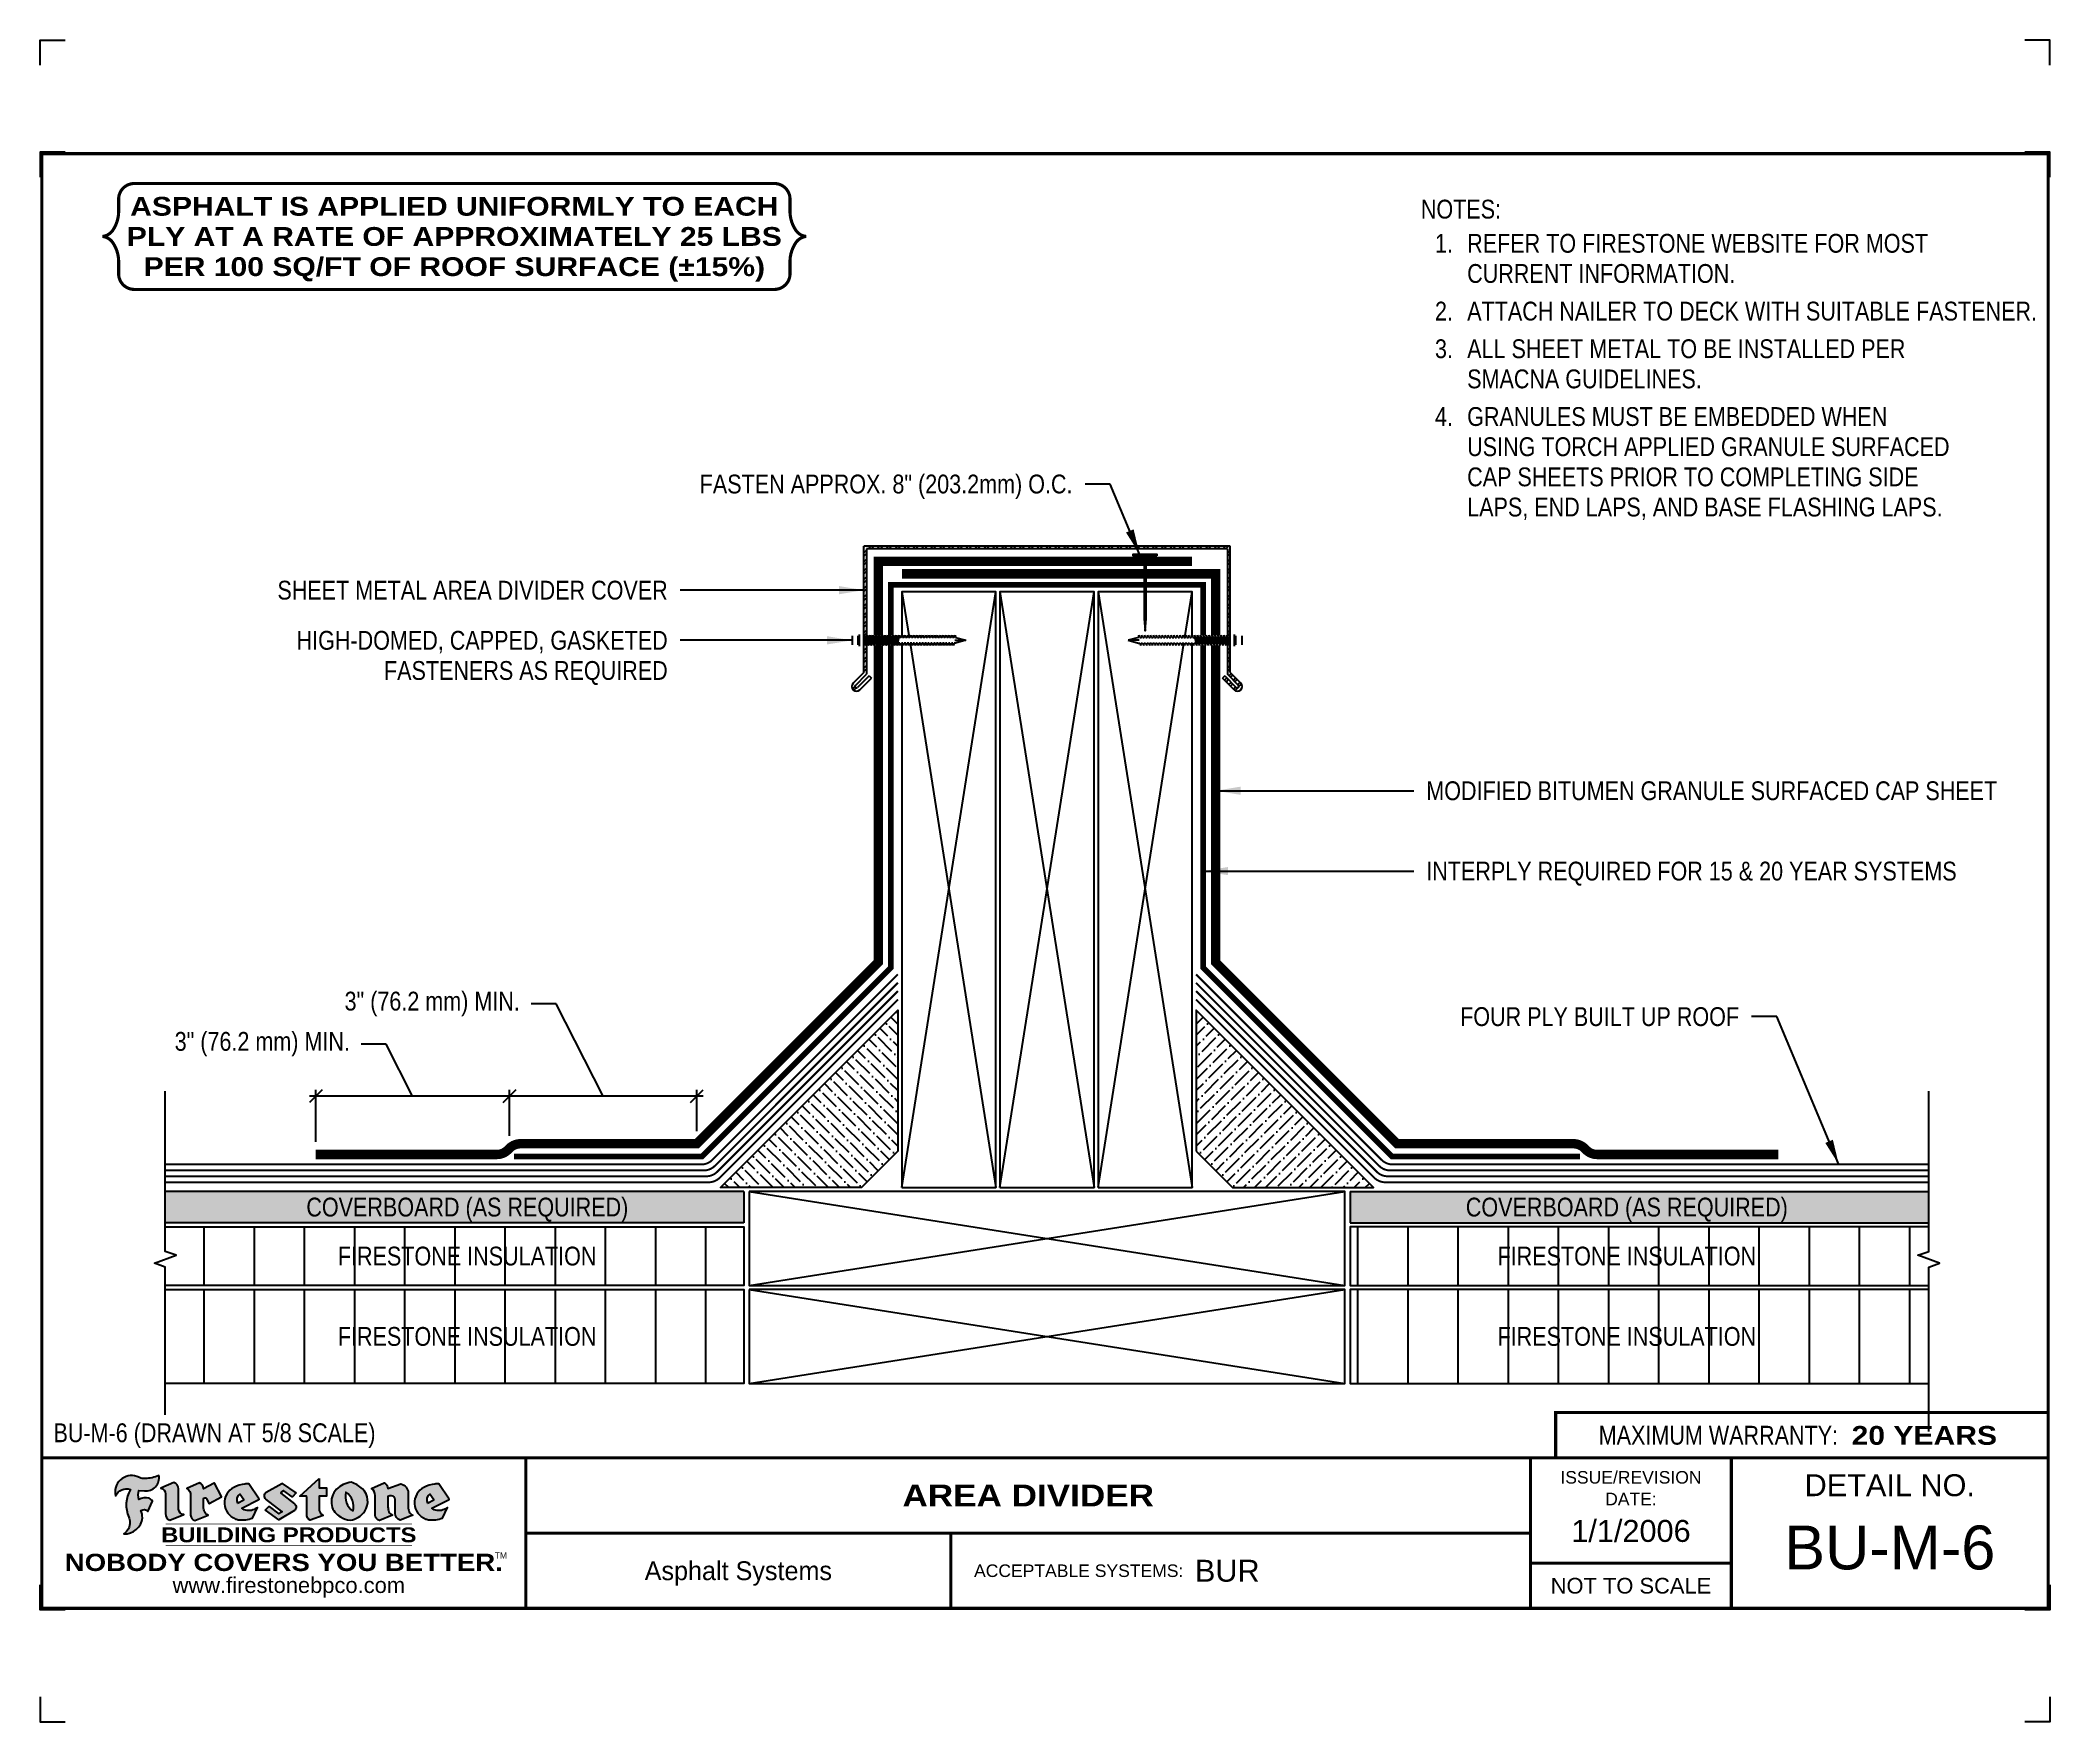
# Model space of a CAD drawing. Header units: inches. Extents: x -556 to -536, y -151 to -134.3.
import ezdxf
from ezdxf.enums import TextEntityAlignment as Align

# ---------------------------------------------------------------- set-up
doc = ezdxf.new("R2010")
doc.units = ezdxf.units.IN
doc.header["$MEASUREMENT"] = 0
doc.layers.get('0').update_dxf_attribs({"linetype": 'CONTINUOUS'})
doc.layers.get('DEFPOINTS').update_dxf_attribs({"linetype": 'CONTINUOUS'})
for name, color, linetype in [('FSBP-ACCESSORY-FIRESTONE', 7, 'CONTINUOUS'), ('FSBP-ACCESSORY-OTHER', 7, 'CONTINUOUS'), ('FSBP-ANNO-LABEL', 7, 'CONTINUOUS'), ('FSBP-ANNO-NOTE', 7, 'CONTINUOUS'), ('FSBP-COVERBOARD_CANT', 46, 'CONTINUOUS'), ('FSBP-INSULATION', 7, 'CONTINUOUS'), ('FSBP-MEMBRANE', 7, 'CONTINUOUS'), ('FSBP-TTLB', 7, 'CONTINUOUS'), ('FSBP-TTLB-BORDER', 7, 'CONTINUOUS'), ('FSBP-TTLB-TEXT', 7, 'CONTINUOUS'), ('FSBP-WOOD', 7, 'CONTINUOUS')]:
    doc.layers.add(name, color=color, linetype=linetype)
doc.styles.add('ARIAL', font='ARIAL.TTF')
doc.styles.add('ARIAL_BOLD', font='ariblk.TTF')
doc.styles.add('ARIAL_NAR', font='ARIALN.TTF')
doc.styles.add('BANKGOTHIC', font='bgothm.ttf')
doc.dimstyles.new('FSBP-DIM', dxfattribs={"dimtxt": 0.1875, "dimasz": 0.125, "dimexe": 0.0625, "dimexo": 0.125, "dimgap": 0.125, "dimtad": 0, "dimdec": 0, "dimzin": 1, "dimdsep": 46, "dimlunit": 4, "dimtxsty": 'ARIAL_NAR', "dimblk": 'OBLIQUE', "dimcen": 0.09375, "dimdle": 0.0625, "dimclrd": 256, "dimclre": 256, "dimclrt": 256, "dimadec": 0, "dimazin": 0, "dimtfac": 1, "dimtdec": 0, "dimtmove": 1, "dimatfit": 3, "dimfxl": 0, "dimtolj": 1, "dimtzin": 0, "dimlwd": -1, "dimlwe": -1, "dimarcsym": 0})
doc.dimstyles.new('FSBP-LEADER', dxfattribs={"dimtxt": 0.1875, "dimasz": 0.25, "dimexe": 0.0625, "dimexo": 0.125, "dimgap": 0.125, "dimtad": 0, "dimtih": 1, "dimtoh": 1, "dimdec": 4, "dimzin": 0, "dimdsep": 46, "dimlunit": 4, "dimtxsty": 'ARIAL_NAR', "dimcen": 0.09375, "dimclrd": 256, "dimclre": 256, "dimclrt": 256, "dimadec": 0, "dimazin": 0, "dimtfac": 1, "dimtdec": 4, "dimtofl": 0, "dimtmove": 0, "dimatfit": 3, "dimfxl": 0, "dimtolj": 1, "dimtzin": 0, "dimlwd": -1, "dimlwe": -1, "dimarcsym": 0})

msp = doc.modelspace()

# ---------------------------------------------------------------- texts
at = {"layer": 'DEFPOINTS', "style": 'ARIAL_NAR'}
msp.add_text('BU-M-6 (DRAWN AT 5/8 SCALE)', height=0.1875, dxfattribs=at).set_placement((-555.8656238622738, -148.161944915022), align=Align.MIDDLE_LEFT)
at = {"layer": 'FSBP-ANNO-LABEL', "style": 'ARIAL_NAR'}
for s, p in [('FASTEN APPROX. 8" (203.2mm) O.C.', (-545.7086110002191, -138.7049553831349)), ('SHEET METAL AREA DIVIDER COVER', (-549.7437826534514, -139.7629474935358)), ('HIGH-DOMED, CAPPED, GASKETED', (-549.7437826534514, -140.2629474935358)), ('FASTENERS AS REQUIRED', (-549.7437826534514, -140.5637287435358)), ('FOUR PLY BUILT UP ROOF', (-539.0644682070749, -144.0138715747789))]:
    msp.add_text(s, height=0.1875, dxfattribs=at).set_placement(p, align=Align.MIDDLE_RIGHT)
for s, p in [('MODIFIED BITUMEN GRANULE SURFACED CAP SHEET', (-542.1822199935524, -141.7623741058722)), ('INTERPLY REQUIRED FOR 15 & 20 YEAR SYSTEMS', (-542.1822199935524, -142.5631553558722))]:
    msp.add_text(s, height=0.1875, dxfattribs=at).set_placement(p, align=Align.MIDDLE_LEFT)
for p in [(-551.742738896562, -146.4004786341076), (-540.1833703329794, -146.4004786341076), (-551.742738896562, -147.2012598841076), (-540.1833703329794, -147.2012598841076)]:
    msp.add_text('FIRESTONE INSULATION', height=0.1875, dxfattribs=at).set_placement(p, align=Align.MIDDLE_CENTER)
at = {"layer": 'FSBP-ANNO-NOTE'}
for s, style, p in [('ASPHALT IS APPLIED UNIFORMLY TO EACH', 'ARIAL_BOLD', (-551.8704638311201, -135.9366585831554)), ('PLY AT A RATE OF APPROXIMATELY 25 LBS', 'ARIAL_BOLD', (-551.8704638311201, -136.2374398331554)), ('1.', 'ARIAL_NAR', (-542.0061654717431, -136.3056556899544)), ('PER 100 SQ/FT OF ROOF SURFACE (%%p15%)', 'ARIAL_BOLD', (-551.8704638311201, -136.5382210831554)), ('2.', 'ARIAL_NAR', (-542.006165471743, -136.9814369399544)), ('3.', 'ARIAL_NAR', (-542.006165471743, -137.3564369399544)), ('4.', 'ARIAL_NAR', (-542.006165471743, -138.0322181899544))]:
    msp.add_text(s, height=0.1875, dxfattribs=dict(at, style=style)).set_placement(p, align=Align.MIDDLE_CENTER)
at = {"layer": 'FSBP-ANNO-NOTE', "style": 'ARIAL_NAR'}
for s, p in [('NOTES:', (-542.2362643779534, -135.9651839334609)), ('REFER TO FIRESTONE WEBSITE FOR MOST', (-541.7746039552212, -136.3056556899544)), ('CURRENT INFORMATION.', (-541.7746039552212, -136.6064369399544)), ('ATTACH NAILER TO DECK WITH SUITABLE FASTENER.', (-541.7746039552213, -136.9814369399544)), ('ALL SHEET METAL TO BE INSTALLED PER', (-541.7746039552212, -137.3564369399544)), ('SMACNA GUIDELINES.', (-541.7746039552212, -137.6572181899544)), ('GRANULES MUST BE EMBEDDED WHEN', (-541.7746039552212, -138.0322181899544)), ('USING TORCH APPLIED GRANULE SURFACED ', (-541.7746039552212, -138.3329994399544)), ('CAP SHEETS PRIOR TO COMPLETING SIDE', (-541.7746039552212, -138.6337806899544)), ('LAPS, END LAPS, AND BASE FLASHING LAPS.', (-541.7746039552212, -138.9345619399544))]:
    msp.add_text(s, height=0.1875, dxfattribs=at).set_placement(p, align=Align.MIDDLE_LEFT)
at = {"layer": 'FSBP-COVERBOARD_CANT', "style": 'ARIAL_NAR'}
for p in [(-551.7408737021553, -145.9121973841076), (-540.1833703329794, -145.9121973841076)]:
    msp.add_text('COVERBOARD (AS REQUIRED)', height=0.1875, dxfattribs=at).set_placement(p, align=Align.MIDDLE_CENTER)

# ---------------------------------------------------------------- blocks, each defined once
blk = doc.blocks.new('FSBP_AG_FASTENER_2')
at = {"layer": 'FSBP-ACCESSORY-FIRESTONE'}
for p, q in [((0.1640625, 0.046875), (0, 0)), ((0, 0), (0.1640625, -0.046875)), ((0.1683085583788397, 0.08203125), (0.1640625, 0.046875)), ((0.1875, 0.046875), (0.1683085583788397, 0.08203125)), ((0.1875, 0.046875), (0.2109375, 0.046875)), ((0.2151835583788397, 0.08203125), (0.2109375, 0.046875)), ((0.234375, 0.046875), (0.2151835583788397, 0.08203125)), ((0.234375, 0.046875), (0.2578125, 0.046875)), ((0.2620585583788397, 0.08203125), (0.2578125, 0.046875)), ((0.28125, 0.046875), (0.2620585583788397, 0.08203125)), ((0.28125, 0.046875), (0.3046875, 0.046875)), ((0.3089335583788397, 0.08203125), (0.3046875, 0.046875)), ((0.328125, 0.046875), (0.3089335583788397, 0.08203125)), ((0.328125, 0.046875), (0.3515625, 0.046875)), ((0.3558085583788397, 0.08203125), (0.3515625, 0.046875)), ((0.375, 0.046875), (0.3558085583788397, 0.08203125)), ((0.375, 0.046875), (0.3984375, 0.046875)), ((0.4026835583788397, 0.08203125), (0.3984375, 0.046875)), ((0.421875, 0.046875), (0.4026835583788397, 0.08203125)), ((0.421875, 0.046875), (0.4453125, 0.046875)), ((0.4495585583788397, 0.08203125), (0.4453125, 0.046875)), ((0.46875, 0.046875), (0.4495585583788397, 0.08203125)), ((0.46875, 0.046875), (0.4921875, 0.046875)), ((0.4964335583788397, 0.08203125), (0.4921875, 0.046875)), ((0.515625, 0.046875), (0.4964335583788397, 0.08203125)), ((0.515625, 0.046875), (0.5390625, 0.046875)), ((0.5433085583788397, 0.08203125), (0.5390625, 0.046875)), ((0.5625, 0.046875), (0.5433085583788397, 0.08203125)), ((0.5625, 0.046875), (0.5859375, 0.046875)), ((0.5901835583788397, 0.08203125), (0.5859375, 0.046875)), ((0.609375, 0.046875), (0.5901835583788397, 0.08203125)), ((0.609375, 0.046875), (0.6328125, 0.046875)), ((0.6370585583788397, 0.08203125), (0.6328125, 0.046875)), ((0.65625, 0.046875), (0.6370585583788397, 0.08203125)), ((0.65625, 0.046875), (0.6796875, 0.046875)), ((0.6839335583788397, 0.08203125), (0.6796875, 0.046875)), ((0.703125, 0.046875), (0.6839335583788397, 0.08203125)), ((0.703125, 0.046875), (0.7265625, 0.046875)), ((0.7308085583788397, 0.08203125), (0.7265625, 0.046875)), ((0.75, 0.046875), (0.7308085583788397, 0.08203125)), ((0.75, 0.046875), (0.7734375, 0.046875)), ((0.7776835583788397, 0.08203125), (0.7734375, 0.046875)), ((0.796875, 0.046875), (0.7776835583788397, 0.08203125)), ((0.796875, 0.046875), (0.8203125, 0.046875)), ((0.8245585583788397, 0.08203125), (0.8203125, 0.046875)), ((0.84375, 0.046875), (0.8245585583788397, 0.08203125)), ((0.84375, 0.046875), (0.8671875, 0.046875)), ((0.8714335583788397, 0.08203125), (0.8671875, 0.046875)), ((0.890625, 0.046875), (0.8714335583788397, 0.08203125)), ((0.890625, 0.046875), (0.9140625, 0.046875)), ((0.9183085583788397, 0.08203125), (0.9140625, 0.046875)), ((0.9375, 0.046875), (0.9183085583788397, 0.08203125)), ((0.9375, 0.046875), (0.9609375, 0.046875)), ((0.9651835583788397, 0.08203125), (0.9609375, 0.046875)), ((0.984375, 0.046875), (0.9651835583788397, 0.08203125)), ((0.984375, 0.046875), (1.0078125, 0.046875)), ((1.01205855837884, 0.08203125), (1.0078125, 0.046875)), ((1.03125, 0.046875), (1.01205855837884, 0.08203125)), ((1.03125, 0.046875), (1.0546875, 0.046875)), ((1.05893355837884, 0.08203125), (1.0546875, 0.046875)), ((1.093806119277815, -0.08203125), (1.05893355837884, 0.08203125)), ((1.078125, 0.046875), (1.05893355837884, 0.08203125)), ((1.078125, 0.046875), (1.05893355837884, 0.08203125)), ((1.098052177656541, -0.046875), (1.078125, 0.046875)), ((1.098052177656541, -0.046875), (1.078125, 0.046875)), ((1.078125, 0.046875), (1.1015625, 0.046875)), ((1.078125, 0.046875), (1.1015625, 0.046875)), ((1.10580855837884, 0.08203125), (1.1015625, 0.046875)), ((1.121489677656541, -0.046875), (1.1015625, 0.046875)), ((1.121489677656541, -0.046875), (1.1015625, 0.046875)), ((1.140681119277815, -0.08203125), (1.10580855837884, 0.08203125)), ((1.125, 0.046875), (1.10580855837884, 0.08203125)), ((1.125, 0.046875), (1.10580855837884, 0.08203125)), ((1.144927177656541, -0.046875), (1.125, 0.046875)), ((1.144927177656541, -0.046875), (1.125, 0.046875)), ((1.125, 0.046875), (1.1484375, 0.046875)), ((1.125, 0.046875), (1.1484375, 0.046875)), ((1.15268355837884, 0.08203125), (1.1484375, 0.046875)), ((1.168364677656541, -0.046875), (1.1484375, 0.046875)), ((1.168364677656541, -0.046875), (1.1484375, 0.046875)), ((1.187556119277815, -0.08203125), (1.15268355837884, 0.08203125)), ((1.171875, 0.046875), (1.15268355837884, 0.08203125)), ((1.171875, 0.046875), (1.15268355837884, 0.08203125)), ((1.191802177656541, -0.046875), (1.171875, 0.046875)), ((1.191802177656541, -0.046875), (1.171875, 0.046875)), ((1.171875, 0.046875), (1.1953125, 0.046875)), ((1.171875, 0.046875), (1.1953125, 0.046875)), ((1.19955855837884, 0.08203125), (1.1953125, 0.046875)), ((1.215239677656541, -0.046875), (1.1953125, 0.046875)), ((1.215239677656541, -0.046875), (1.1953125, 0.046875)), ((1.234431119277815, -0.08203125), (1.19955855837884, 0.08203125)), ((1.21875, 0.046875), (1.19955855837884, 0.08203125)), ((1.21875, 0.046875), (1.19955855837884, 0.08203125)), ((1.238677177656541, -0.046875), (1.21875, 0.046875)), ((1.238677177656541, -0.046875), (1.21875, 0.046875)), ((1.21875, 0.046875), (1.2421875, 0.046875)), ((1.21875, 0.046875), (1.2421875, 0.046875)), ((1.24643355837884, 0.08203125), (1.2421875, 0.046875)), ((1.262114677656541, -0.046875), (1.2421875, 0.046875)), ((1.262114677656541, -0.046875), (1.2421875, 0.046875)), ((1.281306119277815, -0.08203125), (1.24643355837884, 0.08203125)), ((1.265625, 0.046875), (1.24643355837884, 0.08203125)), ((1.265625, 0.046875), (1.24643355837884, 0.08203125)), ((1.285552177656541, -0.046875), (1.265625, 0.046875)), ((1.285552177656541, -0.046875), (1.265625, 0.046875)), ((1.265625, 0.046875), (1.2890625, 0.046875)), ((1.265625, 0.046875), (1.2890625, 0.046875)), ((1.29330855837884, 0.08203125), (1.2890625, 0.046875)), ((1.308989677656541, -0.046875), (1.2890625, 0.046875)), ((1.308989677656541, -0.046875), (1.2890625, 0.046875)), ((1.328181119277815, -0.08203125), (1.29330855837884, 0.08203125)), ((1.3125, 0.046875), (1.29330855837884, 0.08203125)), ((1.3125, 0.046875), (1.29330855837884, 0.08203125)), ((1.332427177656541, -0.046875), (1.3125, 0.046875)), ((1.332427177656541, -0.046875), (1.3125, 0.046875)), ((1.3125, 0.046875), (1.3359375, 0.046875)), ((1.3125, 0.046875), (1.3359375, 0.046875)), ((1.34018355837884, 0.08203125), (1.3359375, 0.046875)), ((1.355864677656541, -0.046875), (1.3359375, 0.046875)), ((1.355864677656541, -0.046875), (1.3359375, 0.046875)), ((1.375056119277815, -0.08203125), (1.34018355837884, 0.08203125)), ((1.359375, 0.046875), (1.34018355837884, 0.08203125)), ((1.359375, 0.046875), (1.34018355837884, 0.08203125)), ((1.379302177656541, -0.046875), (1.359375, 0.046875)), ((1.379302177656541, -0.046875), (1.359375, 0.046875)), ((1.359375, 0.046875), (1.3828125, 0.046875)), ((1.359375, 0.046875), (1.3828125, 0.046875)), ((1.38705855837884, 0.08203125), (1.3828125, 0.046875)), ((1.402739677656541, -0.046875), (1.3828125, 0.046875)), ((1.402739677656541, -0.046875), (1.3828125, 0.046875)), ((1.421931119277815, -0.08203125), (1.38705855837884, 0.08203125)), ((1.40625, 0.046875), (1.38705855837884, 0.08203125)), ((1.40625, 0.046875), (1.38705855837884, 0.08203125)), ((1.426177177656541, -0.046875), (1.40625, 0.046875)), ((1.426177177656541, -0.046875), (1.40625, 0.046875)), ((1.40625, 0.046875), (1.4296875, 0.046875)), ((1.40625, 0.046875), (1.4296875, 0.046875)), ((1.43393355837884, 0.08203125), (1.4296875, 0.046875)), ((1.449614677656541, -0.046875), (1.4296875, 0.046875)), ((1.449614677656541, -0.046875), (1.4296875, 0.046875)), ((1.468806119277815, -0.08203125), (1.43393355837884, 0.08203125)), ((1.453125, 0.046875), (1.43393355837884, 0.08203125)), ((1.453125, 0.046875), (1.43393355837884, 0.08203125)), ((1.473052177656541, -0.046875), (1.453125, 0.046875)), ((1.473052177656541, -0.046875), (1.453125, 0.046875)), ((1.453125, 0.046875), (1.4765625, 0.046875)), ((1.453125, 0.046875), (1.4765625, 0.046875)), ((1.48080855837884, 0.08203125), (1.4765625, 0.046875)), ((1.496489677656541, -0.046875), (1.4765625, 0.046875)), ((1.496489677656541, -0.046875), (1.4765625, 0.046875)), ((1.515681119277815, -0.08203125), (1.48080855837884, 0.08203125)), ((1.5, 0.046875), (1.48080855837884, 0.08203125)), ((1.5, 0.046875), (1.48080855837884, 0.08203125)), ((1.519927177656541, -0.046875), (1.5, 0.046875)), ((1.519927177656541, -0.046875), (1.5, 0.046875)), ((1.5, 0.046875), (1.5234375, 0.046875)), ((1.5, 0.046875), (1.5234375, 0.046875)), ((1.52768355837884, 0.08203125), (1.5234375, 0.046875)), ((1.543364677656541, -0.046875), (1.5234375, 0.046875)), ((1.543364677656541, -0.046875), (1.5234375, 0.046875)), ((1.562556119277815, -0.08203125), (1.52768355837884, 0.08203125)), ((1.546875, 0.046875), (1.52768355837884, 0.08203125)), ((1.546875, 0.046875), (1.52768355837884, 0.08203125)), ((1.566802177656541, -0.046875), (1.546875, 0.046875)), ((1.566802177656541, -0.046875), (1.546875, 0.046875)), ((1.546875, 0.046875), (1.5703125, 0.046875)), ((1.546875, 0.046875), (1.5703125, 0.046875)), ((1.57455855837884, 0.08203125), (1.5703125, 0.046875)), ((1.590239677656541, -0.046875), (1.5703125, 0.046875)), ((1.590239677656541, -0.046875), (1.5703125, 0.046875)), ((1.609431119277815, -0.08203125), (1.57455855837884, 0.08203125)), ((1.59375, 0.046875), (1.57455855837884, 0.08203125)), ((1.59375, 0.046875), (1.57455855837884, 0.08203125)), ((1.613677177656541, -0.046875), (1.59375, 0.046875)), ((1.613677177656541, -0.046875), (1.59375, 0.046875)), ((1.59375, 0.046875), (1.6171875, 0.046875)), ((1.59375, 0.046875), (1.6171875, 0.046875)), ((1.62143355837884, 0.08203125), (1.6171875, 0.046875)), ((1.62143355837884, 0.08203125), (1.6171875, 0.046875)), ((1.625, 0.01012007726967568), (1.6171875, 0.046875)), ((1.625, 0.06525246136538954), (1.62143355837884, 0.08203125)), ((1.625, 0.06525246136538954), (1.62143355837884, 0.08203125)), ((1.625, 0.07549798815762188), (1.62143355837884, 0.08203125)), ((1.625, 0.07549798815762188), (1.62143355837884, 0.08203125)), ((0.1640625, -0.046875), (0.1839896776565411, -0.046875)), ((0.1839896776565411, -0.046875), (0.203181119277815, -0.08203125)), ((0.203181119277815, -0.08203125), (0.2074271776565411, -0.046875)), ((0.2074271776565411, -0.046875), (0.2308646776565411, -0.046875)), ((0.2308646776565411, -0.046875), (0.250056119277815, -0.08203125)), ((0.250056119277815, -0.08203125), (0.2543021776565411, -0.04687499999994316)), ((0.2543021776565411, -0.04687499999994316), (0.2777396776565411, -0.046875)), ((0.2777396776565411, -0.046875), (0.296931119277815, -0.08203125)), ((0.296931119277815, -0.08203125), (0.3011771776565411, -0.04687499999994316)), ((0.3011771776565411, -0.04687499999994316), (0.3246146776565411, -0.046875)), ((0.3246146776565411, -0.046875), (0.343806119277815, -0.08203125)), ((0.343806119277815, -0.08203125), (0.3480521776565411, -0.046875)), ((0.3480521776565411, -0.046875), (0.3714896776565411, -0.046875)), ((0.3714896776565411, -0.046875), (0.390681119277815, -0.08203125)), ((0.390681119277815, -0.08203125), (0.3949271776565411, -0.046875)), ((0.3949271776565411, -0.046875), (0.4183646776565411, -0.046875)), ((0.4183646776565411, -0.046875), (0.437556119277815, -0.08203125)), ((0.437556119277815, -0.08203125), (0.4418021776566547, -0.046875)), ((0.4418021776566547, -0.046875), (0.4652396776565411, -0.046875)), ((0.4652396776565411, -0.046875), (0.484431119277815, -0.08203125)), ((0.484431119277815, -0.08203125), (0.4886771776565411, -0.046875)), ((0.4886771776565411, -0.046875), (0.5121146776565411, -0.046875)), ((0.5121146776565411, -0.046875), (0.531306119277815, -0.08203125)), ((0.531306119277815, -0.08203125), (0.5355521776565411, -0.04687499999994316)), ((0.5355521776565411, -0.04687499999994316), (0.5589896776565411, -0.046875)), ((0.5589896776565411, -0.046875), (0.578181119277815, -0.08203125)), ((0.578181119277815, -0.08203125), (0.5824271776565411, -0.04687499999994316)), ((0.5824271776565411, -0.04687499999994316), (0.6058646776565411, -0.046875)), ((0.6058646776565411, -0.046875), (0.625056119277815, -0.08203125)), ((0.625056119277815, -0.08203125), (0.6293021776565411, -0.04687499999994316)), ((0.6293021776565411, -0.04687499999994316), (0.6527396776565411, -0.046875)), ((0.6527396776565411, -0.046875), (0.671931119277815, -0.08203125)), ((0.671931119277815, -0.08203125), (0.6761771776566547, -0.04687499999994316)), ((0.6761771776566547, -0.04687499999994316), (0.6996146776565411, -0.046875)), ((0.6996146776565411, -0.046875), (0.718806119277815, -0.08203125)), ((0.718806119277815, -0.08203125), (0.7230521776566547, -0.046875)), ((0.7230521776566547, -0.046875), (0.7464896776565411, -0.046875)), ((0.7464896776565411, -0.046875), (0.765681119277815, -0.08203125)), ((0.765681119277815, -0.08203125), (0.7699271776565411, -0.046875)), ((0.7699271776565411, -0.046875), (0.7933646776565411, -0.046875)), ((0.7933646776565411, -0.046875), (0.812556119277815, -0.08203125)), ((0.812556119277815, -0.08203125), (0.8168021776565411, -0.04687499999994316)), ((0.8168021776565411, -0.04687499999994316), (0.8402396776565411, -0.046875)), ((0.8402396776565411, -0.046875), (0.859431119277815, -0.08203125)), ((0.859431119277815, -0.08203125), (0.8636771776565411, -0.04687499999994316)), ((0.8636771776565411, -0.04687499999994316), (0.8871146776565411, -0.046875)), ((0.8871146776565411, -0.046875), (0.906306119277815, -0.08203125)), ((0.906306119277815, -0.08203125), (0.9105521776565411, -0.046875)), ((0.9105521776565411, -0.046875), (0.9339896776565411, -0.046875)), ((0.9339896776565411, -0.046875), (0.953181119277815, -0.08203125)), ((0.953181119277815, -0.08203125), (0.9574271776565411, -0.046875)), ((0.9574271776565411, -0.046875), (0.9808646776565411, -0.046875)), ((0.9808646776565411, -0.046875), (1.000056119277815, -0.08203125)), ((1.000056119277815, -0.08203125), (1.004302177656541, -0.046875)), ((1.004302177656541, -0.046875), (1.027739677656541, -0.046875)), ((1.027739677656541, -0.046875), (1.046931119277815, -0.08203125)), ((1.046931119277815, -0.08203125), (1.051177177656541, -0.046875)), ((1.051177177656541, -0.046875), (1.074614677656541, -0.046875)), ((1.074614677656541, -0.046875), (1.093806119277815, -0.08203125)), ((1.093806119277815, -0.08203125), (1.098052177656541, -0.046875)), ((1.093806119277815, -0.08203125), (1.098052177656541, -0.046875)), ((1.098052177656541, -0.046875), (1.121489677656541, -0.046875)), ((1.098052177656541, -0.046875), (1.121489677656541, -0.046875)), ((1.121489677656541, -0.046875), (1.140681119277815, -0.08203125)), ((1.140681119277815, -0.08203125), (1.144927177656541, -0.046875)), ((1.140681119277815, -0.08203125), (1.144927177656541, -0.046875)), ((1.144927177656541, -0.046875), (1.168364677656541, -0.046875)), ((1.144927177656541, -0.046875), (1.168364677656541, -0.046875)), ((1.168364677656541, -0.046875), (1.187556119277815, -0.08203125)), ((1.187556119277815, -0.08203125), (1.191802177656541, -0.046875)), ((1.187556119277815, -0.08203125), (1.191802177656541, -0.046875)), ((1.191802177656541, -0.046875), (1.215239677656541, -0.046875)), ((1.191802177656541, -0.046875), (1.215239677656541, -0.046875)), ((1.215239677656541, -0.046875), (1.234431119277815, -0.08203125)), ((1.234431119277815, -0.08203125), (1.238677177656541, -0.046875)), ((1.234431119277815, -0.08203125), (1.238677177656541, -0.046875)), ((1.238677177656541, -0.046875), (1.262114677656541, -0.046875)), ((1.238677177656541, -0.046875), (1.262114677656541, -0.046875)), ((1.262114677656541, -0.046875), (1.281306119277815, -0.08203125)), ((1.281306119277815, -0.08203125), (1.285552177656541, -0.046875)), ((1.281306119277815, -0.08203125), (1.285552177656541, -0.046875)), ((1.285552177656541, -0.046875), (1.308989677656541, -0.046875)), ((1.285552177656541, -0.046875), (1.308989677656541, -0.046875)), ((1.308989677656541, -0.046875), (1.328181119277815, -0.08203125)), ((1.328181119277815, -0.08203125), (1.332427177656541, -0.046875)), ((1.328181119277815, -0.08203125), (1.332427177656541, -0.046875)), ((1.332427177656541, -0.046875), (1.355864677656541, -0.046875)), ((1.332427177656541, -0.046875), (1.355864677656541, -0.046875)), ((1.355864677656541, -0.046875), (1.375056119277815, -0.08203125)), ((1.375056119277815, -0.08203125), (1.379302177656541, -0.046875)), ((1.375056119277815, -0.08203125), (1.379302177656541, -0.046875)), ((1.379302177656541, -0.046875), (1.402739677656541, -0.046875)), ((1.379302177656541, -0.046875), (1.402739677656541, -0.046875)), ((1.402739677656541, -0.046875), (1.421931119277815, -0.08203125)), ((1.421931119277815, -0.08203125), (1.426177177656541, -0.046875)), ((1.421931119277815, -0.08203125), (1.426177177656541, -0.046875)), ((1.426177177656541, -0.046875), (1.449614677656541, -0.046875)), ((1.426177177656541, -0.046875), (1.449614677656541, -0.046875)), ((1.449614677656541, -0.046875), (1.468806119277815, -0.08203125)), ((1.468806119277815, -0.08203125), (1.473052177656541, -0.046875)), ((1.468806119277815, -0.08203125), (1.473052177656541, -0.046875)), ((1.473052177656541, -0.046875), (1.496489677656541, -0.046875)), ((1.473052177656541, -0.046875), (1.496489677656541, -0.046875)), ((1.496489677656541, -0.046875), (1.515681119277815, -0.08203125)), ((1.515681119277815, -0.08203125), (1.519927177656541, -0.046875)), ((1.515681119277815, -0.08203125), (1.519927177656541, -0.046875)), ((1.519927177656541, -0.046875), (1.543364677656541, -0.046875)), ((1.519927177656541, -0.046875), (1.543364677656541, -0.046875)), ((1.543364677656541, -0.046875), (1.562556119277815, -0.08203125)), ((1.562556119277815, -0.08203125), (1.566802177656541, -0.046875)), ((1.562556119277815, -0.08203125), (1.566802177656541, -0.046875)), ((1.566802177656541, -0.046875), (1.590239677656541, -0.046875)), ((1.566802177656541, -0.046875), (1.590239677656541, -0.046875)), ((1.590239677656541, -0.046875), (1.609431119277815, -0.08203125)), ((1.609431119277815, -0.08203125), (1.613677177656541, -0.046875)), ((1.609431119277815, -0.08203125), (1.613677177656541, -0.046875)), ((1.613677177656541, -0.046875), (1.625, -0.046875)), ((1.613677177656541, -0.046875), (1.625, -0.046875))]:
    blk.add_line(p, q, dxfattribs=at)
for points in [[(0.1740260888283274, 0), (0, 0)], [(1.6953125, -0.09375), (1.6953125, 0.09375)], [(1.71875, -0.0703125), (1.71875, 0.0703125)], [(1.8125, 0.0703125), (1.8125, -0.0703125)]]:
    blk.add_lwpolyline(points, dxfattribs=at)
blk = doc.blocks.new('_OBLIQUE')
at = {"color": 0, "linetype": 'ByBlock'}
blk.add_line((-0.5, -0.5), (0.5, 0.5), dxfattribs=at)
blk = doc.blocks.new('*D3')
at = {"layer": 'DEFPOINTS', "color": 0}
for p in [(-551.3213212952422, -144.8056464787408), (-551.3213212952422, -145.3267119495472), (-549.4526570294448, -145.2809473841077)]:
    blk.add_point(p, dxfattribs=at)
at = {"layer": 'FSBP-ANNO-LABEL'}
for p, q in [((-550.8558759103026, -143.8875453527506), (-551.1058759103026, -143.8875453527506)), ((-550.3869891623435, -144.8056464787408), (-550.8558759103026, -143.8875453527506)), ((-549.3901570294448, -144.8056464787408), (-551.3838212952422, -144.8056464787408)), ((-551.3213212952422, -145.2017119495472), (-551.3213212952422, -144.7431464787408)), ((-549.4526570294448, -145.1559473841077), (-549.4526570294448, -144.7431464787408))]:
    blk.add_line(p, q, dxfattribs=at)
at = {"layer": 'FSBP-ANNO-LABEL', "xscale": 0.125, "yscale": 0.125, "zscale": 0.125, "rotation": 180}
blk.add_blockref('_OBLIQUE', (-551.3213212952422, -144.8056464787408), dxfattribs=at)
at = {"layer": 'FSBP-ANNO-LABEL', "xscale": 0.125, "yscale": 0.125, "zscale": 0.125}
blk.add_blockref('_OBLIQUE', (-549.4526570294448, -144.8056464787408), dxfattribs=at)
at = {"layer": 'FSBP-ANNO-LABEL', "insert": (-552.0909969880653, -143.8875453527506), "char_height": 0.1875, "attachment_point": 5, "style": 'ARIAL_NAR'}
blk.add_mtext('\\A1;3" (76.2 mm) MIN.', dxfattribs=at)
blk = doc.blocks.new('*D4')
at = {"layer": 'DEFPOINTS', "color": 0}
for p in [(-553.2514299712135, -144.8056464787408), (-553.2514299712135, -145.3879786341076), (-551.3213212952422, -145.3267119495472)]:
    blk.add_point(p, dxfattribs=at)
at = {"layer": 'FSBP-ANNO-LABEL'}
for p, q in [((-552.5493467774654, -144.2886883074279), (-552.7993467774654, -144.2886883074279)), ((-552.2863756332279, -144.8056464787408), (-552.5493467774654, -144.2886883074279)), ((-551.2588212952422, -144.8056464787408), (-553.3139299712135, -144.8056464787408)), ((-553.2514299712135, -145.2629786341076), (-553.2514299712135, -144.7431464787408)), ((-551.3213212952422, -145.2017119495472), (-551.3213212952422, -144.7431464787408))]:
    blk.add_line(p, q, dxfattribs=at)
at = {"layer": 'FSBP-ANNO-LABEL', "xscale": 0.125, "yscale": 0.125, "zscale": 0.125, "rotation": 180}
blk.add_blockref('_OBLIQUE', (-553.2514299712135, -144.8056464787408), dxfattribs=at)
at = {"layer": 'FSBP-ANNO-LABEL', "xscale": 0.125, "yscale": 0.125, "zscale": 0.125}
blk.add_blockref('_OBLIQUE', (-551.3213212952422, -144.8056464787408), dxfattribs=at)
at = {"layer": 'FSBP-ANNO-LABEL', "insert": (-553.7844678552281, -144.2886883074279), "char_height": 0.1875, "attachment_point": 5, "style": 'ARIAL_NAR'}
blk.add_mtext('\\A1;3" (76.2 mm) MIN.', dxfattribs=at)
blk = doc.blocks.new('TTLB-ASPHALT_1')
at = {"layer": 'FSBP-TTLB-TEXT'}
h = blk.add_hatch(color=1, dxfattribs=at)
edge = h.paths.add_edge_path()
edge.add_arc((1.037309769669577, -0.1982514792917272), 0.1319107607348553, 264.0410451462098, 370.3106169565175)
edge.add_arc((1.027551646585692, 0.1214293576525733), 0.3273056962876235, 270.05058356628535, 295.23459397187514, ccw=False)
edge.add_arc((1.022801957313334, -0.06680179986895496), 0.1391656561713503, 249.3281275763668, 272.0749124149863, ccw=False)
edge.add_line((0.9736743133014443, -0.1970076156048179), (0.9474927838574558, -0.1852745150568325))
edge.add_arc((0.8939498971398336, -0.3394262635682139), 0.1631857907024099, 70.84590087378872, 194.3325259843273)
edge.add_arc((0.8444260109029358, -0.4259936440910792), 0.1179914261095279, 70.96950098067128, 156.9641407594482, ccw=False)
edge.add_arc((1.153141409296893, -0.4684497516079489), 0.3110405457095052, 150.323113748316, 203.2084295854517)
edge.add_arc((0.7562495500623072, -0.6412608153899839), 0.1218587156617311, 0.8849157075190988, 24.346689398949877, ccw=False)
edge.add_arc((0.749378166569727, -0.6475258110744306), 0.1289731377238325, -58.36655102076742, 3.6216782311386737, ccw=False)
edge.add_arc((0.825669902954445, -0.5792158350996175), 0.1783301886510355, 267.2205474105585, 354.1381621173521)
edge.add_arc((0.7903121048625223, -0.6011409294291781), 0.2127878929608591, 0.9996158580669169, 21.00503380861242)
edge.add_arc((1.018807122639402, -0.5666691048185157), 0.0513639566841585, 40.821177131732725, 125.52727787225791, ccw=False)
edge.add_line((1.057676976260041, -0.5330924682126437), (1.102776947655911, -0.4308018311949837))
edge.add_arc((1.040858222524662, -0.4699705673995993), 0.07326744446031509, 32.31675181867256, 66.31481236598174)
edge.add_arc((1.03226251882532, -0.5063316993097686), 0.1102246948011782, 69.8179132332389, 125.254734720681)
edge.add_arc((1.127708877207283, -0.3689593535312383), 0.1659710644737306, 164.1569669952081, 196.5811013160487, ccw=False)
edge.add_line((0.9680425188342383, -0.3236487780942383), (1.023615334387159, -0.3294494641845773))
h = blk.add_hatch(color=1, dxfattribs=at)
edge = h.paths.add_edge_path()
edge.add_line((1.275239419159561, -0.6223407783464694), (1.415345367376062, -0.5660418822574371))
edge.add_arc((1.421019305783972, -0.5090099247487814), 0.05731350411836947, 181.9717871001989, 264.31851000495806, ccw=False)
edge.add_line((1.363739737527226, -0.5109819325197265), (1.363412352251203, -0.3102363679013962))
edge.add_arc((1.294263659668758, -0.3103491388304036), 0.06914878453844908, 0.0934405599591014, 72.42834396969012)
edge.add_line((1.315139561173908, -0.2444268274366692), (1.186839444240604, -0.3024209471341379))
edge.add_arc((1.175246268095293, -0.3585110609420923), 0.05727567197445628, -0.017399788185912257, 78.322067691347, ccw=False)
edge.add_line((1.232521937428658, -0.3585284546236807), (1.232574268422297, -0.555126496687123))
edge.add_arc((1.305699496415485, -0.5558575689677241), 0.07312888236350451, 179.4272023230205, 245.3845503102953)
h = blk.add_hatch(color=1, dxfattribs=at)
edge = h.paths.add_edge_path()
edge.add_line((1.792026821926584, -0.3839679064720229), (1.722158956877934, -0.2518542302253621))
edge.add_arc((1.720119655279632, -0.2529327078887889), 0.002306916790721916, 27.87197133405528, 117.3766794470726)
edge.add_line((1.719058846382097, -0.250884159729182), (1.610638460368705, -0.3070279753467702))
edge.add_arc((1.547088841662969, -0.306102665849437), 0.06355635479880158, 359.165808011073, 425.8793658831422)
edge.add_line((1.573061729235633, -0.2480956029480268), (1.446879247402876, -0.3051325108639702))
edge.add_arc((1.407812067100195, -0.3703571330466247), 0.07602957263902092, -3.441403975725109, 59.07992244284969, ccw=False)
edge.add_line((1.483704536400296, -0.3749210150788969), (1.483704536400296, -0.5723838140635706))
edge.add_arc((1.540537465180449, -0.5682544061150878), 0.05698275005415228, 184.1557352478595, 255.3066498366543)
edge.add_line((1.526084036778343, -0.6233736605654059), (1.657291340682093, -0.570650514527486))
edge.add_arc((1.688298576827208, -0.502139038842401), 0.07520153584805701, 207.5160880841914, 245.649226723163, ccw=False)
edge.add_arc((1.721050197024908, -0.491448816845633), 0.1093332836229113, 179.4823365255141, 204.5537900001094, ccw=False)
edge.add_line((1.611721375809452, -0.4904610114968335), (1.611721375809452, -0.4126404716788983))
edge.add_arc((1.628589765097189, -0.4141592990360436), 0.01693662875851165, 28.356188110622497, 174.8549701683584, ccw=False)
edge.add_arc((1.627340435522399, -0.4197189881350454), 0.02111886817708033, 22.216893572439517, 40.10213956426492, ccw=False)
edge.add_line((1.646891420738257, -0.4117336534413738), (1.666638796144639, -0.4549750258192233))
edge.add_arc((1.668737246926753, -0.4540167099035415), 0.002306916790685597, 204.5451281842828, 299.6323508190067)
edge.add_line((1.669877862091766, -0.4560219186518992), (1.791128135493295, -0.3870515928837648))
edge.add_line((1.791128135493295, -0.3870515928837648), (1.792026821926584, -0.3839679064720229))
h = blk.add_hatch(color=1, dxfattribs=at)
h.paths.add_polyline_path([(2.063388732080512, -0.2583237030618903, 0.02524281661523788), (2.025024361750752, -0.2610532129309178, 0.1213611957758757), (1.901773912052249, -0.3008158885520373, 0.6151668103976068), (1.93274136141747, -0.6099060679591872, 0.05306812109568645), (1.967936229862175, -0.617865745600497, 0.1150932231766138), (2.099126721549737, -0.5994933789882708), (2.151195569562105, -0.4944891916583316, -0.08755405562188731), (2.104230609512001, -0.5187113292177372, -0.265591761123442), (1.992692314386659, -0.5010701623316862), (2.165347897647223, -0.4141184325909109, 0.4518949533370738), (2.166222728871162, -0.4107679608846269)])
h.paths.add_polyline_path([(2.014217313945437, -0.4188965037300676), (1.951113654018855, -0.4515330109460507, -0.3720533890450154), (1.973177450672722, -0.3607130665457561)], flags=16)
h = blk.add_hatch(color=1, dxfattribs=at)
edge = h.paths.add_edge_path()
edge.add_arc((2.260407392426799, -0.3775796671688738), 0.0415245022322573, 123.20805433950699, 232.2027298779723, ccw=False)
edge.add_line((2.237665217914071, -0.3428366421988329), (2.393535971665983, -0.2540943745380986))
edge.add_arc((2.394677353533154, -0.2560991469722467), 0.00230691679074142, 55.64644466176969, 119.65426054492929, ccw=False)
edge.add_line((2.395979141996861, -0.2541946229174954), (2.531809646140459, -0.3470380726374032))
edge.add_arc((2.530468902927936, -0.3489153772789848), 0.00230691679070047, -42.73110123842042, 54.46613537395791, ccw=False)
edge.add_line((2.532163440279987, -0.3504807552658491), (2.498457913851155, -0.3869673252714421))
edge.add_arc((2.496763376499132, -0.385401947284592), 0.002306916790673087, 233.75270768949161, 317.26889876139137, ccw=False)
edge.add_line((2.495399362263356, -0.38726241234572), (2.413849913492982, -0.3274738082119626))
edge.add_arc((2.412485899257177, -0.3293342732731332), 0.002306916790719977, 53.75270768979654, 124.4135619297866)
edge.add_line((2.41118211687575, -0.3274311136421062), (2.382933981293377, -0.346782838468144))
edge.add_arc((2.384237763674776, -0.3486859980991568), 0.002306916790694806, 124.4135619293765, 231.8459020253658)
edge.add_line((2.382812599816248, -0.3505000469010184), (2.519899969301207, -0.4581994452042721))
edge.add_arc((2.494247019847677, -0.4908523236374407), 0.0415245022322573, -55.21225898295228, 51.84590202520451, ccw=False)
edge.add_line((2.517938320565804, -0.5249552055672808), (2.364434947484597, -0.6179520922513717))
edge.add_arc((2.363239601923482, -0.6159790200102009), 0.002306916790727131, 233.2955624372974, 301.2087215702374, ccw=False)
edge.add_line((2.361860787187538, -0.6178285429225383), (2.231266621301074, -0.5204709167214361))
edge.add_arc((2.232647938930654, -0.518623262347532), 0.002306916790697738, 135.5134179846412, 233.2179869199849, ccw=False)
edge.add_line((2.231002150870836, -0.5170067083764565), (2.262839375599356, -0.4845937328397696))
edge.add_arc((2.264485163659231, -0.4862102868108593), 0.002306916790748635, 53.03528399994502, 135.5134179853723, ccw=False)
edge.add_line((2.265872365996302, -0.4843670465239001), (2.361834678328762, -0.5565872257804898))
edge.add_arc((2.363221880665748, -0.55474398549363), 0.00230691679062697, 233.0352840000717, 302.2362632414427)
edge.add_line((2.36445241715569, -0.5566953042850713), (2.39428499383348, -0.5378823484768844))
edge.add_arc((2.393054457343538, -0.5359310296853721), 0.002306916790685158, 302.2362632406162, 412.202729876843)
edge.add_line((2.394468296066179, -0.5341081404551886), (2.234958295420142, -0.4103916733127022))
h = blk.add_hatch(color=1, dxfattribs=at)
edge = h.paths.add_edge_path()
edge.add_line((2.763460561272041, -0.2072496393923444), (2.763460561272041, -0.2969520779963801))
edge.add_arc((2.765767478062685, -0.2969520779963943), 0.00230691679065842, 179.9999999996471, 269.9999999996471)
edge.add_line((2.765767478062685, -0.2992589947870528), (2.835417693520355, -0.2992589947870528))
edge.add_arc((2.835417693520355, -0.3015659115777538), 0.002306916790701052, 0, 90, ccw=False)
edge.add_line((2.837724610311056, -0.3015659115777538), (2.837724610311056, -0.3790761307453892))
edge.add_arc((2.835417693520355, -0.3790761307453749), 0.002306916790686842, 269.99999999964706, 359.99999999964706, ccw=False)
edge.add_line((2.835417693520355, -0.3813830475360618), (2.765767478062685, -0.3813830475360618))
edge.add_arc((2.765767478062685, -0.3836899643267202), 0.00230691679065842, 90.00000000035294, 180.0000000003529)
edge.add_line((2.763460561272041, -0.3836899643267344), (2.763460561272041, -0.5033995910642801))
edge.add_arc((2.836735953378934, -0.5071368822038522), 0.07337063740681407, 177.0802527808789, 245.3249543133826)
edge.add_line((2.806105814540615, -0.5738080530967267), (2.674529557384915, -0.6226036013049594))
edge.add_arc((2.708610405062075, -0.5642984087917995), 0.0675351734460605, 177.0345319916277, 239.69264280249, ccw=False)
edge.add_line((2.641165668230087, -0.560804539009709), (2.641165668230087, -0.3836899643267344))
edge.add_arc((2.638858751439443, -0.3836899643267202), 0.00230691679065842, 359.9999999996471, 449.999999999647)
edge.add_line((2.638858751439443, -0.3813830475360618), (2.572857950769389, -0.3813830475360618))
edge.add_line((2.572857950769389, -0.3813830475360618), (2.763460561272041, -0.2072496393923444))
h = blk.add_hatch(color=1, dxfattribs=at)
edge = h.paths.add_edge_path(flags=16)
edge.add_arc((2.940363509127394, -0.4847985213681483), 0.1684614578629417, 344.5558804047865, 417.0140046669545)
edge.add_arc((3.194458079644619, -0.3883534532477739), 0.1684614578629416, 164.5558804047865, 237.0140046669546)
edge = h.paths.add_edge_path()
edge.add_arc((3.069375116502187, -0.4399344555144893), 0.1828726885096673, 136.0914512150047, 191.213418978326)
edge.add_arc((3.064939550433394, -0.4318234379590393), 0.18031488047485, 194.0167254156723, 240.666373083186)
edge.add_arc((3.098047041778983, -0.3845058757092517), 0.2378525180183701, 239.2975390661776, 264.2889872773176)
edge.add_arc((3.048844782126224, -0.419023238379296), 0.203760689247156, 277.1986764832035, 326.503572961274)
edge.add_arc((3.077739326803538, -0.434104661646515), 0.1713748657917091, 325.3768876809903, 406.3828327799087)
edge.add_arc((3.011839488065931, -0.4896144380417837), 0.257194564585, 44.2846255351977, 73.82901434867308)
edge.add_arc((3.117152499586979, -0.4983433120546721), 0.2579560664039132, 97.50292863483669, 134.1039137579027)
h = blk.add_hatch(color=1, dxfattribs=at)
edge = h.paths.add_edge_path()
edge.add_line((3.322690228557462, -0.5721896537377091), (3.322690228557462, -0.3749210150788969))
edge.add_arc((3.24679775925739, -0.3703571330465678), 0.076029572638996, 356.5585960242387, 419.0799224428129)
edge.add_line((3.285864939560099, -0.3051325108639702), (3.412047421392799, -0.2480956029480268))
edge.add_arc((3.386074533820164, -0.3061026658494939), 0.06355635479883807, 0.3962622833877276, 65.87936588318718, ccw=False)
edge.add_line((3.449629368605429, -0.3056631084210863), (3.580526418688805, -0.2593848434574539))
edge.add_arc((3.555744121700968, -0.3530904070730259), 0.09692726601172152, 2.366977007666776, 75.18615851992018, ccw=False)
edge.add_line((3.652588689330287, -0.3490873311063041), (3.652588689330287, -0.4883770011386872))
edge.add_arc((3.761877549389567, -0.4914934052703757), 0.1093332836229049, 178.3666365323574, 204.5537900000422)
edge.add_arc((3.729125929191724, -0.502183627267101), 0.07520153584796149, 207.5160880841713, 245.2240541443095)
edge.add_line((3.697611150971852, -0.5704631245385627), (3.572585913552643, -0.6207021253773775))
edge.add_arc((3.595347186007587, -0.5526356419907756), 0.0717713151919874, 180.3328587115751, 251.51018566665869, ccw=False)
edge.add_line((3.523577081955409, -0.5530525936986663), (3.523577081955409, -0.4153032515383615))
edge.add_arc((3.486319529276869, -0.4148773504126382), 0.03725998689428563, 359.3450650296066, 449.0500281941025)
edge.add_arc((3.482769874121715, -0.4419622099033518), 0.06447454900600776, 86.29402372314017, 119.8211331593848)
edge.add_line((3.450707067966732, -0.3860252459975726), (3.450707067966732, -0.4904610114968335))
edge.add_arc((3.560035889182245, -0.4914488168456472), 0.1093332836229753, 179.4823365255069, 204.5537900001023)
edge.add_arc((3.527284268984403, -0.5021390388425004), 0.07520153584796385, 207.5160880841699, 245.6492267231416)
edge.add_line((3.496277032839316, -0.570650514527486), (3.365069728935509, -0.6233736605654059))
edge.add_arc((3.379502486061938, -0.5682868177318028), 0.05694615642555721, 183.9298782390169, 255.318496325343, ccw=False)
h = blk.add_hatch(color=1, dxfattribs=at)
h.paths.add_polyline_path([(3.957695472291277, -0.2583237030618903, 0.02524281661523822), (3.919331101961575, -0.2610532129309178, 0.1085638477195505), (3.807890832595604, -0.2939221658134414, 0.6425897848490651), (3.827048101628293, -0.6099060679591872, 0.05306812109569052), (3.862242970072884, -0.617865745600497, 0.1150932231766133), (3.993433461760503, -0.5994933789882708), (4.045502309772871, -0.4944891916583316, -0.08755405562189084), (3.998537349722767, -0.5187113292177372, -0.2655917611234366), (3.886999054597368, -0.5010701623316862), (4.059654637857989, -0.4141184325909109, 0.4518949533370731), (4.060529469081928, -0.4107679608846269)])
h.paths.add_polyline_path([(3.90852405415626, -0.4188965037300676), (3.845420394229677, -0.4515330109460507, -0.3720533890450147), (3.867484190883488, -0.3607130665457561)], flags=16)
blk.add_line((16.84110496735593, 0), (20, 0))
at = {"layer": 'DEFPOINTS', "linetype": 'Continuous', "ltscale": 1.75}
for points in [[(-0.015625, 13.88083333333333), (-0.015625, 14.13083333333333), (0.234375, 14.13083333333333)], [(20.01562500000003, 13.88083333333333), (20.01562500000003, 14.13083333333333), (19.76562500000003, 14.13083333333333)], [(-0.015625, -2.380833333333342), (-0.015625, -2.630833333333342), (0.234375, -2.630833333333342)], [(20.01562500000003, -2.380833333333342), (20.01562500000003, -2.630833333333342), (19.76562500000003, -2.630833333333342)]]:
    blk.add_lwpolyline(points, dxfattribs=at)
at = {"layer": 'DEFPOINTS', "color": 1}
for points in [[(0.234375, 13.015625), (-0.015625, 13.015625), (-0.015625, 12.765625)], [(20.015625, 12.765625), (20.015625, 13.015625), (19.765625, 13.015625)], [(0.234375, -1.515625), (-0.015625, -1.515625), (-0.015625, -1.265625)], [(20.015625, -1.265625), (20.015625, -1.515625), (19.765625, -1.515625)]]:
    blk.add_lwpolyline(points, dxfattribs=at)
at = {"layer": 'FSBP-TTLB', "const_width": 0.03125}
blk.add_lwpolyline([(15.09028770518938, 0), (20, 0), (20, 0.4512598240669945), (15.09028770518938, 0.4512598240669945)], close=True, dxfattribs=at)
for points in [[(0, 0), (0, -1.5), (20, -1.5), (20, 0), (0, 0)], [(4.825208527206769, 0), (4.825208527206769, -0.75)], [(14.84028770518938, 0), (14.84028770518938, -1.5)], [(16.84110496735593, 0), (16.84110496735593, -1.5)], [(20, 0), (20, -1.5)], [(4.825208527206769, -0.75), (14.84028770518938, -0.75)], [(4.825208527206769, -0.75), (4.825208527206769, -1.5)], [(14.84028770518938, -1.048740175933006), (16.84110496735593, -1.048740175933006)]]:
    blk.add_lwpolyline(points, dxfattribs=at)
at = {"layer": 'FSBP-TTLB-BORDER', "const_width": 0.03125}
blk.add_lwpolyline([(20, 0), (20, 13), (0, 13), (0, 0)], dxfattribs=at)
at = {"layer": 'FSBP-TTLB-TEXT', "color": 1}
blk.add_line((0.7358432058323388, -0.379822754145593), (0.7358432058323388, -0.379822754145593), dxfattribs=at)
for points in [[(1.023615323725323, -0.3294494630716969, 0.5000510906601082), (1.167090420776901, -0.1746414942047778, -0.1103304102359608), (1.027840608309816, -0.2058762110801382, -0.09957876667165425), (0.9736743133014443, -0.1970076156048179), (0.9474927838574558, -0.1852745150568325, 0.5978159689075124), (0.7358432058323388, -0.379822754145593, -0.3938834584182213), (0.8828996422548698, -0.3144510229727047, 0.2349406564350952), (0.86727108227484, -0.5910237178633082, -0.1027304183841549), (0.8780937320133262, -0.6393788197974146, -0.2772692352614086), (0.8170223912655956, -0.7573362346216896, 0.3985429150902959), (1.003067614090241, -0.5974286950643517, 0.0875124847930418), (0.9889600163401155, -0.5248671157293501, -0.3874031597924062), (1.057676976260041, -0.5330924682126437), (1.102776947655911, -0.4308018311949837, 0.1494423498871741), (1.07029056398062, -0.4028746979725923, 0.2467195073738216), (0.9686394281704906, -0.4163228904100862, -0.1424285161541127), (0.9680425188342383, -0.3236487780942383), (1.023615334387159, -0.3294494641845773)], [(2.166222728871162, -0.4107679608846269), (2.063388732080512, -0.2583237030618903, 0.02524281661523788), (2.025024361750752, -0.2610532129309178, 0.1085638477195265), (1.913584092384895, -0.2939221658134414, 0.6425897848491228), (1.93274136141747, -0.6099060679591872, 0.05306812109568648), (1.967936229862175, -0.617865745600497, 0.1150932231766137), (2.099126721549737, -0.5994933789882708), (2.151195569562105, -0.4944891916583316, -0.0875540556218873), (2.104230609512001, -0.5187113292177372, -0.2655917611234418), (1.992692314386659, -0.5010701623316862), (2.165347897647223, -0.4141184325909109)], [(2.763460561272041, -0.2072496393923444), (2.763460561272041, -0.2969520779963801, 0.4142135623730958), (2.765767478062685, -0.2992589947870528), (2.835417693520355, -0.2992589947870528, -0.414213562373095), (2.837724610311056, -0.3015659115777538), (2.837724610311056, -0.3790761307453892, -0.4142135623730938), (2.835417693520355, -0.3813830475360618), (2.765767478062685, -0.3813830475360618, 0.4142135623730958), (2.763460561272041, -0.3836899643267344), (2.763460561272041, -0.5033995910642801, 0.3068985753588853), (2.806105814540615, -0.5738080530967267), (2.674529557384915, -0.6226036013049594, -0.2804194150632976), (2.641165668230087, -0.560804539009709), (2.641165668230087, -0.3836899643267344, 0.414213562373095), (2.638858751439443, -0.3813830475360618), (2.572857950769389, -0.3813830475360618), (2.763460561272041, -0.2072496393923444)], [(4.060529469081928, -0.4107679608846269), (3.957695472291277, -0.2583237030618903, 0.02524281661523788), (3.919331101961575, -0.2610532129309178, 0.1085638477195265), (3.807890832595604, -0.2939221658134414, 0.6425897848491228), (3.827048101628293, -0.6099060679591872, 0.05306812109568648), (3.862242970072884, -0.617865745600497, 0.1150932231766137), (3.993433461760503, -0.5994933789882708), (4.045502309772871, -0.4944891916583316, -0.0875540556218873), (3.998537349722767, -0.5187113292177372, -0.2655917611234418), (3.886999054597368, -0.5010701623316862), (4.059654637857989, -0.4141184325909109)], [(4.059654637857989, -0.4141184325909109, 0.4518949533370731), (4.060529469081928, -0.4107679608846269, 0.4518949533370731)]]:
    blk.add_lwpolyline(points, format="xyb", dxfattribs=at)
for points in [[(1.275239419159561, -0.6223407783464694), (1.415345367376062, -0.5660418822574371, -0.3756100036733062), (1.363739737527226, -0.5109819325197265), (1.363412352251203, -0.3102363679013962, 0.3265360292958048), (1.315139561173908, -0.2444268274366692), (1.186839444240604, -0.3024209471341379, -0.3557863980845349), (1.232521937428658, -0.3585284546236807), (1.232574268422297, -0.555126496687123, 0.2960110723418457)], [(1.792026821926584, -0.3839679064720229), (1.722158956877934, -0.2518542302253621, 0.4116839150163434), (1.719058846382097, -0.250884159729182), (1.610638460368705, -0.3070279753467702, 0.2996033003794034), (1.573061729235633, -0.2480956029480268), (1.446879247402876, -0.3051325108639702, -0.2797757560995365), (1.483704536400296, -0.3749210150788969), (1.483704536400296, -0.5723838140635706, 0.320828638474519), (1.526084036778343, -0.6233736605654059), (1.657291340682093, -0.570650514527486, -0.1679398621276611), (1.621603752698661, -0.5368819723450571, -0.1098333365370753), (1.611721375809452, -0.4904610114968335), (1.611721375809452, -0.4126404716788983, -0.743334502655012), (1.64349420176768, -0.4061152228778298, -0.07819791644735608), (1.646891420738257, -0.4117336534413738), (1.666638796144639, -0.4549750258192233, 0.4404648714563479), (1.669877862091766, -0.4560219186518992), (1.791128135493295, -0.3870515928837648)], [(1.951113654018855, -0.4515330109460507), (2.014217313945437, -0.4188965037300676), (1.973177450672722, -0.3607130665457561, 0.3720533890450154)], [(2.234958295420142, -0.4103916733127022, -0.5150044486718882), (2.237665217914071, -0.3428366421988329), (2.393535971665983, -0.2540943745380986, -0.2867822934100265), (2.395979141996861, -0.2541946229174954), (2.531809646140459, -0.3470380726374032, -0.4515027974650387), (2.532163440279987, -0.3504807552658491), (2.498457913851155, -0.3869673252714421, -0.3814439164929681), (2.495399362263356, -0.38726241234572), (2.413849913492982, -0.3274738082119626, 0.3184718635035665), (2.41118211687575, -0.3274311136421062), (2.382933981293377, -0.346782838468144, 0.5064094529656681), (2.382812599816248, -0.3505000469010184), (2.519899969301207, -0.4581994452042721, -0.5043597839115849), (2.517938320565804, -0.5249552055672808), (2.364434947484597, -0.6179520922513717, -0.3053163970316367), (2.361860787187538, -0.6178285429225383), (2.231266621301074, -0.5204709167214361, -0.4541703869768119), (2.231002150870836, -0.5170067083764565), (2.262839375599356, -0.4845937328397696, -0.3762644290664977), (2.265872365996302, -0.4843670465239001), (2.361834678328762, -0.5565872257804898, 0.3114700032088108), (2.36445241715569, -0.5566953042850713), (2.39428499383348, -0.5378823484768844, 0.520381097387146), (2.394468296066179, -0.5341081404551886)], [(2.937624918725987, -0.3131105398334029, 0.2452625673097023), (2.889993533867141, -0.4754966266250307, 0.2064059665179019), (2.976604338974084, -0.5890186876871866, 0.1094800500670344), (3.074378098474654, -0.6211778035979165, 0.2185147641853038), (3.218764944843201, -0.5314757029352819, 0.3689489483072479), (3.195959963110113, -0.3100352223135445, 0.1296305888694145), (3.0834694040758, -0.242595816912754, 0.1610736375384317)], [(3.10274193015772, -0.5296595419651595, 0.3271311138286319), (3.032079658614293, -0.3434924326507627, 0.3271311138286322)], [(3.322690228557462, -0.5721896537377091), (3.322690228557462, -0.3749210150788969, 0.2797757560995341), (3.285864939560099, -0.3051325108639702), (3.412047421392799, -0.2480956029480268, -0.2937618496109166), (3.449629368605429, -0.3056631084210863), (3.580526418688805, -0.2593848434574539, -0.3288760160581939), (3.652588689330287, -0.3490873311063041), (3.652588689330287, -0.4883770011386872, 0.114762897203527), (3.662431105063263, -0.536926560769686, 0.166032965990522), (3.697611150971852, -0.5704631245385627), (3.572585913552643, -0.6207021253773775, -0.3209557512194564), (3.523577081955409, -0.5530525936986663), (3.523577081955409, -0.4153032515383615, 0.4127061514896111), (3.48693727661589, -0.3776224848030694, 0.1473421876160361), (3.450707067966732, -0.3860252459975726), (3.450707067966732, -0.4904610114968335, 0.1098333365370753), (3.460589444855941, -0.5368819723450855, 0.1679398621276611), (3.496277032839316, -0.570650514527486), (3.365069728935509, -0.6233736605654059, -0.3219729545308964), (3.322690228557462, -0.5721896537377091, 29.1476284739)], [(3.845420394229677, -0.4515330109460507), (3.90852405415626, -0.4188965037300676), (3.867484190883488, -0.3607130665457561, 0.3720533890450154)]]:
    blk.add_lwpolyline(points, format="xyb", close=True, dxfattribs=at)
at = {"layer": 'FSBP-TTLB-TEXT'}
for points, const_width in [([(1.233926579809207, -0.6584455781731435), (3.691229482685259, -0.6584455781731577)], 0.0078125), ([(9.061522829276782, -0.75), (9.061522829276782, -1.5)], 0.03125), ([(1.233926579809207, -0.8761560960495984), (3.691229482685259, -0.8761560960495842)], 0.0078125)]:
    blk.add_lwpolyline(points, dxfattribs=dict(at, const_width=const_width))
at = {"layer": 'FSBP-TTLB-TEXT', "color": 1}
for centre, start, end in [((1.789987520328282, -0.3850463841354355), 299.6323508193319, 27.87197133380463), ((2.164310260790558, -0.412058050385383), 296.7304547840455, 34.00233684987403)]:
    blk.add_arc(centre, 0.00230691679068068, start, end, dxfattribs=at)
at = {"layer": 'FSBP-TTLB-TEXT', "style": 'ARIAL_NAR'}
blk.add_text('MAXIMUM WARRANTY:', height=0.1875, dxfattribs=at).set_placement((17.90516569312837, 0.2256299120335257), align=Align.MIDDLE_RIGHT)
at = {"layer": 'FSBP-TTLB-TEXT'}
for s, height, style, p in [('20 YEARS', 0.1875, 'ARIAL_BOLD', (18.03987100774941, 0.2240244307510579)), ('ACCEPTABLE SYSTEMS:', 0.125, 'ARIAL', (9.292812815915624, -1.125))]:
    blk.add_text(s, height=height, dxfattribs=dict(at, style=style)).set_placement(p, align=Align.MIDDLE_LEFT)
for s, height, style, p in [('ISSUE/REVISION', 0.125, 'ARIAL', (15.84069633627263, -0.1938496373466023)), ('DETAIL NO.', 0.21875, 'ARIAL', (18.42055248367797, -0.2724398367368792)), ('DATE:', 0.125, 'ARIAL', (15.84069633627263, -0.409973105348854)), ('www.firestonebpco.com', 0.15625, 'ARIAL', (2.462578031247233, -1.268657306740124)), ('Asphalt Systems', 0.1875, 'BANKGOTHIC', (6.943365678241776, -1.125)), ('NOT TO SCALE', 0.15625, 'ARIAL', (15.84069633627263, -1.274370087966503))]:
    blk.add_text(s, height=height, dxfattribs=dict(at, style=style)).set_placement(p, align=Align.MIDDLE_CENTER)
at = {"layer": 'FSBP-TTLB-TEXT', "lineweight": 18, "style": 'ARIAL_BOLD'}
blk.add_text('BUILDING PRODUCTS', height=0.1484375, dxfattribs=at).set_placement((2.462578031247233, -0.7673008371113639), align=Align.MIDDLE_CENTER)
at = {"layer": 'FSBP-TTLB-TEXT', "color": 1}
for s, height, style, p in [('NOBODY COVERS YOU BETTER.', 0.171875, 'ARIAL_BOLD', (2.412604263603384, -1.041650450587369)), ('TM', 0.0625, 'BANKGOTHIC', (4.576671173373001, -0.9725745042934193))]:
    blk.add_text(s, height=height, dxfattribs=dict(at, style=style)).set_placement(p, align=Align.MIDDLE_CENTER)
at = {"layer": 'FSBP-TTLB-TEXT'}
for tag, height, style, p in [('DETAIL_DESCP_LINE_1', 0.21875, 'ARIAL_BOLD', (9.832748116198076, -0.375)), ('ISSUE_REV_DATE', 0.21875, 'ARIAL', (15.84069633627263, -0.7282559425942452)), ('DETAIL_NUMBER', 0.4375, 'ARIAL', (18.42055248367797, -0.8931630692489421))]:
    blk.add_attdef(tag, text='', height=height, dxfattribs=dict(at, style=style)).set_placement(p, align=Align.MIDDLE_CENTER)
at = {"layer": 'FSBP-TTLB-TEXT', "style": 'ARIAL'}
blk.add_attdef('ACCPT_SYSTEMS', text='', height=0.21875, dxfattribs=at).set_placement((11.49438170418193, -1.125), align=Align.MIDDLE_LEFT)

# ---------------------------------------------------------------- dimensions: what is measured, and where the dimension line sits
at = {"layer": 'FSBP-ANNO-LABEL'}
for base, p1, p2, picture, middle in [((-551.3213212952422, -144.8056464787408), (-549.4526570294448, -145.2809473841077), (-551.3213212952422, -145.3267119495472), '*D3', (-551.2308759103026, -143.8875453527506)), ((-553.2514299712135, -144.8056464787408), (-551.3213212952422, -145.3267119495472), (-553.2514299712135, -145.3879786341076), '*D4', (-552.9243467774654, -144.2886883074279))]:
    dim = msp.add_linear_dim(base=base, p1=p1, p2=p2, angle=180, text='3" (76.2 mm) MIN.', dimstyle='FSBP-DIM', dxfattribs=at)
    dim.commit()
    dim.dimension.update_dxf_attribs({"geometry": picture, "text_midpoint": middle, "dimtype": 128})

# ---------------------------------------------------------------- hatches: boundary and pattern name
at = {"layer": 'FSBP-ACCESSORY-OTHER'}
h = msp.add_hatch(dxfattribs=at)
h.set_pattern_fill('STEEL', color=256, scale=0.5, style=0)
h.set_pattern_definition([(45, (-628.8636679342544, 63.40356464149292), (-0.04419417382415922, 0.04419417382415922), []), (45, (-628.8636679342544, 63.43481464149292), (-0.04419417382415922, 0.04419417382415922), [])])
h.paths.add_polyline_path([(-544.1384460630625, -139.3254474935359), (-547.7875565839414, -139.3254474935355), (-547.7875565839415, -140.2157612509373), (-547.7853275579282, -140.2116779622858), (-547.7826737714414, -140.2336506185358), (-547.7680253339414, -140.2336506185358), (-547.7618981039268, -140.2224263220783), (-547.7618981039269, -139.3511059735504), (-544.1641045430769, -139.3511059735503), (-544.164104543077, -140.2224263220783), (-544.1579773130624, -140.2336506185358), (-544.1433288755624, -140.2336506185358), (-544.1406750890756, -140.2116779622858), (-544.1384460630624, -140.2157612509373), (-544.1384460630624, -140.1237873372858)])
h.paths.add_polyline_path([(-547.7618981039268, -140.2922443685358), (-547.7658313824768, -140.2922443685358), (-547.7778260334901, -140.3142170247858), (-547.7804798199768, -140.2922443685358), (-547.7875565839414, -140.2922443685358), (-547.7875565839414, -140.4021076497858), (-547.7875565839415, -140.582799330171), (-547.894413377142, -140.6896561233713, 1), (-547.8281221164057, -140.7559473841076), (-547.7121124101174, -140.6399376778192), (-547.7342094970293, -140.6178405909072), (-547.8502192033177, -140.7338502971955, -1), (-547.8723162902298, -140.7117532102835), (-547.7618981039267, -140.6013350239802)])
h.paths.add_polyline_path([(-544.1384460630624, -140.2922443685358), (-544.1455228270271, -140.2922443685358), (-544.1481766135138, -140.3142170247859), (-544.1601712645271, -140.2922443685358), (-544.1641045430771, -140.2922443685358), (-544.1641045430771, -140.6013350239803), (-544.0536863567739, -140.7117532102835, -1), (-544.0757834436861, -140.7338502971955), (-544.1917931499745, -140.6178405909071), (-544.2138902368865, -140.6399376778192), (-544.0978805305981, -140.7559473841076, 1), (-544.0315892698618, -140.6896561233713), (-544.1384460630624, -140.5827993301709)])
at = {"layer": 'FSBP-COVERBOARD_CANT'}
h = msp.add_hatch(dxfattribs=at)
h.set_pattern_fill('ANSI36', color=256, scale=0.625, style=0)
h.set_pattern_definition([(135, (-405.0647053816572, -100.52624305337), (-0.04143203796014927, 0.1519174725205473), [0.1953125, -0.0390625, 0, -0.0390625])])
h.paths.add_polyline_path([(-547.4490761343513, -143.9491179311412), (-547.4490761343515, -145.3553679311412), (-547.8105930873178, -145.7168848841076), (-549.2168430873178, -145.7168848841076)])
h = msp.add_hatch(dxfattribs=at)
h.set_pattern_fill('ANSI36', color=256, scale=0.625, style=0)
h.set_pattern_definition([(45, (-686.8612972653467, -100.52624305337), (0.04143203796014927, 0.1519174725205473), [0.1953125, -0.0390625, 0, -0.0390625])])
h.paths.add_polyline_path([(-544.4769265126524, -143.9491179311412), (-544.4769265126524, -145.3553679311412), (-544.1154095596861, -145.7168848841076), (-542.7091595596861, -145.7168848841076)])
h = msp.add_hatch(dxfattribs=at)
h.set_pattern_fill('ANSI36', color=256, angle=1, style=0)
h.set_pattern_definition([(46, (-628.8636679342544, 63.40356464149292), (0.06203904349557428, 0.2441878776314546), [0.3125, -0.0625, 0, -0.0625])])
h.paths.add_polyline_path([(-548.9838346568351, -145.7559473841076), (-554.7514299712135, -145.7559473841076), (-554.7514299712134, -146.0684473841075), (-548.9838346568353, -146.0684473841075)])
h.paths.add_polyline_path([(-537.1745726757903, -145.7559473841075), (-542.9421679901686, -145.7559473841076), (-542.9421679901686, -146.0684473841076), (-537.1745726757903, -146.0684473841076)])
h.paths.add_polyline_path([(-553.4072383849657, -146.122559338405), (-550.074509019345, -146.122559338405), (-550.074509019345, -145.7536345430435), (-553.4072383849657, -145.7536345430435)], flags=9)
h.paths.add_polyline_path([(-541.8497350157897, -146.122559338405), (-538.517005650169, -146.122559338405), (-538.517005650169, -145.7536345430435), (-541.8497350157897, -145.7536345430435)], flags=9)
at = {"layer": 'FSBP-INSULATION'}
h = msp.add_hatch(dxfattribs=at)
h.set_pattern_fill('LINE', color=256, scale=4, angle=90, style=0)
h.set_pattern_definition([(90, (-628.8636679342544, 63.40356464149292), (-0.5, 3.061515884555943e-17), [])])
h.paths.add_polyline_path([(-548.9838346568351, -146.1075098841076), (-554.7514299712135, -146.1075098841076), (-554.7514299712134, -146.3534720812118), (-554.6441066345161, -146.3925345812117), (-554.8587533079109, -146.4706595812118), (-554.7514299712134, -146.5097220812117), (-554.7514299712134, -146.6934473841076), (-548.9838346568351, -146.6934473841076)])
h.paths.add_polyline_path([(-548.9838346568351, -146.7325098841076), (-554.7514299712134, -146.7325098841077), (-554.7514299712134, -147.6700098841076), (-548.9838346568351, -147.6700098841076)])
h.paths.add_polyline_path([(-537.1745726757903, -146.7325098841076), (-542.9421679901686, -146.7325098841076), (-542.9421679901686, -147.6700098841076), (-537.1745726757904, -147.6700098841076)])
h.paths.add_polyline_path([(-537.1745726757903, -146.5097220812117), (-537.0672493390928, -146.4706595812118), (-537.2818960124876, -146.3925345812118), (-537.1745726757904, -146.3534720812118), (-537.1745726757903, -146.1075098841076), (-542.9421679901685, -146.1075098841075), (-542.9421679901686, -146.6934473841076), (-537.1745726757904, -146.6934473841076)])
h.paths.add_polyline_path([(-553.0800832860572, -146.5459318230571), (-550.4053945070667, -146.5459318230571), (-550.4053945070667, -146.254897546113), (-553.0800832860572, -146.254897546113)], flags=24)
h.paths.add_polyline_path([(-553.0800832860572, -147.3467130730571), (-550.4053945070667, -147.3467130730571), (-550.4053945070667, -147.0556787961131), (-553.0800832860572, -147.0556787961131)], flags=24)
h.paths.add_polyline_path([(-541.5207147224746, -147.3467130730571), (-538.8460259434842, -147.3467130730571), (-538.8460259434842, -147.0556787961131), (-541.5207147224746, -147.0556787961131)], flags=24)
h.paths.add_polyline_path([(-541.5207147224746, -146.5459318230571), (-538.8460259434842, -146.5459318230571), (-538.8460259434842, -146.254897546113), (-541.5207147224746, -146.254897546113)], flags=24)

# ---------------------------------------------------------------- linework, layer by layer
at = {"layer": 'FSBP-ACCESSORY-OTHER', "linetype": 'Continuous'}
for p, q in [((-544.1384460630625, -139.3254474935358), (-547.7875565839414, -139.3254474935355)), ((-547.7875565839415, -140.5827993301709), (-547.7875565839414, -139.3254474935355)), ((-544.1641045430769, -139.3511059735503), (-547.7618981039269, -139.3511059735504)), ((-547.7618981039269, -139.3511059735504), (-547.7618981039268, -140.2224263220783)), ((-547.7618981039268, -140.2922443685358), (-547.7618981039267, -140.6013350239803)), ((-547.7875565839415, -140.5827993301709), (-547.894413377142, -140.6896561233713)), ((-547.8723162902298, -140.7117532102835), (-547.7618981039267, -140.6013350239803)), ((-547.7342094970293, -140.6178405909071), (-547.8502192033177, -140.7338502971955)), ((-544.1917931499745, -140.6178405909071), (-544.0757834436861, -140.7338502971955)), ((-544.0536863567739, -140.7117532102835), (-544.1641045430771, -140.6013350239803)), ((-544.1384460630622, -140.5827993301709), (-544.0315892698618, -140.6896561233713)), ((-547.8281221164057, -140.7559473841076), (-547.7121124101172, -140.6399376778192)), ((-544.0978805305981, -140.7559473841076), (-544.2138902368865, -140.6399376778192))]:
    msp.add_line(p, q, dxfattribs=at)
at = {"layer": 'FSBP-ACCESSORY-OTHER'}
for p, q in [((-544.1641045430769, -139.3511059735503), (-544.164104543077, -140.2224263220783)), ((-544.1384460630622, -140.5827993301709), (-544.1384460630625, -139.3254474935358)), ((-544.1641045430771, -140.2922443685358), (-544.1641045430771, -140.6013350239803)), ((-547.7342094970293, -140.6178405909071), (-547.7121124101172, -140.6399376778192)), ((-544.1917931499745, -140.6178405909071), (-544.2138902368865, -140.6399376778192))]:
    msp.add_line(p, q, dxfattribs=at)
msp.add_lwpolyline([(-544.868401418077, -139.4223666885165), (-545.102776418077, -139.4223666885165), (-545.102776418077, -139.4028354385165), (-544.868401418077, -139.4028354385165)], close=True, dxfattribs=at)
msp.add_lwpolyline([(-544.995354543077, -139.4223666885165), (-544.995354543077, -140.0473666885165), (-544.985588918077, -140.1668314228396), (-544.975823293077, -140.0473666885165), (-544.975823293077, -139.4223666885165)], dxfattribs=at)
at = {"layer": 'FSBP-ACCESSORY-OTHER', "linetype": 'Continuous'}
for centre, radius, start, end in [((-547.8612677467738, -140.7228017537395), 0.04687500000004309, 135.0000000000307, 315.0000000000307), ((-547.8612677467738, -140.7228017537395), 0.01562500000002274, 135, 315), ((-544.06473490023, -140.7228017537395), 0.04687500000004309, 224.9999999999693, 44.9999999999693), ((-544.06473490023, -140.7228017537395), 0.01562500000002274, 225.0000000000001, 45.00000000000001)]:
    msp.add_arc(centre, radius, start, end, dxfattribs=at)
at = {"layer": 'FSBP-ANNO-NOTE', "const_width": 0.03125}
msp.add_lwpolyline([(-555.2164663704126, -135.9980177429556), (-555.2164663704126, -135.8657317119728, -0.414213562373095), (-555.0602163704126, -135.7094817119728), (-548.6807112918277, -135.7094817119728, -0.414213562373095), (-548.5244612918277, -135.8657317119728), (-548.5244612918277, -135.9980177429556, 0.1409083258157955), (-548.4660136656403, -136.1761587930586, 0.2244532195272858), (-548.3619502479273, -136.2374398331554, 0.2244532195272858), (-548.4660136656403, -136.2987208732522, 0.1409083258157939), (-548.5244612918277, -136.4768619233552), (-548.5244612918277, -136.6091479543381, -0.414213562373095), (-548.6807112918277, -136.7653979543381), (-555.0602163704126, -136.7653979543381, -0.414213562373095), (-555.2164663704126, -136.6091479543381), (-555.2164663704126, -136.4768619233552, 0.1409083258157955), (-555.2749139966, -136.2987208732522, 0.2244532195272858), (-555.378977414313, -136.2374398331554, 0.2244532195272858), (-555.2749139966, -136.1761587930586, 0.1409083258157939)], format="xyb", close=True, dxfattribs=at)
msp.add_lwpolyline([(-555.2164663704126, -135.9980177429556), (-555.2164663704126, -135.8657317119728, -0.414213562373095), (-555.0602163704126, -135.7094817119728), (-548.6807112918277, -135.7094817119728, -0.414213562373095), (-548.5244612918277, -135.8657317119728), (-548.5244612918277, -135.9980177429556, 0.1409083258157955), (-548.4660136656403, -136.1761587930586, 0.2244532195272858), (-548.3619502479273, -136.2374398331554, 0.2244532195272858), (-548.4660136656403, -136.2987208732522, 0.1409083258157939), (-548.5244612918277, -136.4768619233552), (-548.5244612918277, -136.6091479543381, -0.414213562373095), (-548.6807112918277, -136.7653979543381), (-555.0602163704126, -136.7653979543381, -0.414213562373095), (-555.2164663704126, -136.6091479543381), (-555.2164663704126, -136.4768619233552, 0.1409083258157955), (-555.2749139966, -136.2987208732522, 0.2244532195272858), (-555.378977414313, -136.2374398331554, 0.2244532195272858), (-555.2749139966, -136.1761587930586, 0.1409083258157939)], format="xyb", close=True, dxfattribs=at)
at = {"layer": 'FSBP-COVERBOARD_CANT'}
for p, q in [((-548.9838346568351, -145.7559473841076), (-554.7514299712136, -145.7559473841076)), ((-548.9838346568351, -145.7559473841076), (-548.9838346568353, -146.0684473841076)), ((-542.9421679901686, -145.7559473841076), (-542.9421679901685, -146.0684473841076)), ((-542.9421679901686, -145.7559473841076), (-537.1745726757903, -145.7559473841076)), ((-548.9838346568351, -146.0684473841076), (-554.7514299712135, -146.0684473841076)), ((-548.9838346568353, -146.0684473841076), (-554.7514299712136, -146.0684473841076)), ((-542.9421679901685, -146.0684473841076), (-537.1745726757903, -146.0684473841076))]:
    msp.add_line(p, q, dxfattribs=at)
for points in [[(-547.4490761343513, -145.3553679311412), (-547.8105930873178, -145.7168848841076), (-549.2168430873178, -145.7168848841076), (-547.4490761343513, -143.9491179311412)], [(-544.4769265126524, -145.3553679311412), (-544.1154095596861, -145.7168848841076), (-542.7091595596861, -145.7168848841076), (-544.4769265126524, -143.9491179311412)]]:
    msp.add_lwpolyline(points, close=True, dxfattribs=at)
at = {"layer": 'FSBP-INSULATION', "linetype": 'Continuous'}
for points in [[(-554.7514299712134, -147.9828574009159), (-554.7514299712134, -146.5097220812117), (-554.858753307911, -146.4706595812118), (-554.6441066345161, -146.3925345812118), (-554.7514299712134, -146.3534720812118), (-554.7514299712135, -144.7569714450569)], [(-537.1745726757903, -148.1503470812117), (-537.1745726757903, -146.5097220812117), (-537.0672493390928, -146.4706595812118), (-537.2818960124876, -146.3925345812118), (-537.1745726757903, -146.3534720812118), (-537.1745726757903, -144.7569714450569)], [(-554.7514299712135, -146.1075098841076), (-548.9838346568351, -146.1075098841076), (-548.9838346568351, -146.6934473841076), (-554.7514299712134, -146.6934473841076)], [(-537.1745726757903, -146.1075098841076), (-542.9421679901685, -146.1075098841076), (-542.9421679901686, -146.6934473841076), (-537.1745726757903, -146.6934473841076)], [(-554.7514299712134, -146.7325098841076), (-548.9838346568351, -146.7325098841076), (-548.9838346568351, -147.6700098841076), (-554.7514299712134, -147.6700098841076)], [(-537.1745726757903, -146.7325098841076), (-542.9421679901686, -146.7325098841076), (-542.9421679901686, -147.6700098841076), (-537.1745726757903, -147.6700098841076)]]:
    msp.add_lwpolyline(points, dxfattribs=at)
at = {"layer": 'FSBP-MEMBRANE'}
for points, const_width in [([(-544.995354543077, -139.4755969913288), (-547.6447106039267, -139.4755969913288), (-547.6447106039267, -140.2116779622858)], 0.09375), ([(-547.4091637289267, -139.6000880091077), (-544.995354543077, -139.6000880091077)], 0.09375), ([(-544.516838918077, -139.4755969913288), (-544.975823293077, -139.4755969913288)], 0.09375), ([(-544.975823293077, -139.6000880091077), (-544.2812920430771, -139.6000880091077), (-544.2812920430772, -140.2116779622858)], 0.09375), ([(-547.5189293539268, -140.2116779622858), (-547.5189293539268, -139.7099285789312), (-544.995354543077, -139.7099285789312)], 0.05624999999999999), ([(-544.975823293077, -139.7099285789312), (-544.4070732930771, -139.7099285789312), (-544.4070732930771, -140.2116779622858)], 0.05624999999999999), ([(-551.2755567298026, -145.4067286341077), (-549.4005567298026, -145.4067286341077), (-547.5189293539268, -143.5251012582317), (-547.5189293539268, -140.3142170247859)], 0.05624999999999999), ([(-544.4070732930771, -140.3142170247858), (-544.4070732930771, -143.5251012582317), (-542.5254459172012, -145.4067286341077), (-540.6504459172012, -145.4067286341077)], 0.05624999999999999)]:
    msp.add_lwpolyline(points, dxfattribs=dict(at, const_width=const_width))
for points, const_width in [([(-547.6447106039267, -140.3142170247859), (-547.6447106039267, -143.4730009585895), (-549.4526570294448, -145.2809473841077), (-551.2108358606819, -145.2809473841077, 0.1989123673796768), (-551.3213212952422, -145.3267119495472), (-551.3368234143626, -145.3422140686677, -0.1989123673796086), (-551.447308848923, -145.3879786341072), (-553.2514299712135, -145.3879786341076)], 0.09375), ([(-544.2812920430771, -140.3142170247858), (-544.2812920430771, -143.4730009585895), (-542.473345617559, -145.2809473841077), (-540.715166786322, -145.2809473841077, -0.1989123673796956), (-540.6046813517617, -145.3267119495472), (-540.5891792326412, -145.3422140686677, 0.1989123673796086), (-540.4786937980808, -145.3879786341072), (-538.6745726757903, -145.3879786341076)], 0.09375), ([(-554.7514299712135, -145.4874903528577), (-549.4086868828873, -145.4874903528577, 0.1989123673796564), (-549.298201448327, -145.4417257874181), (-547.4490761343515, -143.5926004734424)], 0.01953125), ([(-537.1745726757903, -145.4874903528577), (-542.5173157641165, -145.4874903528577, -0.1989123673796564), (-542.6278011986768, -145.4417257874181), (-544.4769265126523, -143.5926004734424)], 0.01953125), ([(-554.7514299712135, -145.5470769413993), (-549.3840053097781, -145.5470769413993, 0.1989123673796557), (-549.2735198752176, -145.5013123759598), (-547.4490761343515, -143.6768686350935)], 0.01953125), ([(-554.7514299712135, -145.605442826816), (-549.3598293684585, -145.605442826816, 0.198912367379657), (-549.2493439338981, -145.5596782613764), (-547.4490761343515, -143.7594104618298)], 0.01953125), ([(-537.1745726757903, -145.5470769413993), (-542.5419973372257, -145.5470769413993, -0.1989123673796557), (-542.6524827717861, -145.5013123759598), (-544.4769265126523, -143.6768686350935)], 0.01953125), ([(-537.1745726757903, -145.605442826816), (-542.5661732785453, -145.605442826816, -0.198912367379657), (-542.6766587131057, -145.5596782613764), (-544.4769265126523, -143.7594104618298)], 0.01953125), ([(-554.7514299712135, -145.6650294153577), (-549.3351477953491, -145.6650294153577, 0.1989123673796563), (-549.2246623607887, -145.6192648499181), (-547.4490761343515, -143.8436786234809)], 0.01953125), ([(-537.1745726757903, -145.6650294153577), (-542.5908548516546, -145.6650294153577, -0.1989123673796563), (-542.7013402862151, -145.6192648499181), (-544.4769265126523, -143.8436786234809)], 0.01953125)]:
    msp.add_lwpolyline(points, format="xyb", dxfattribs=dict(at, const_width=const_width))
at = {"layer": 'FSBP-WOOD', "linetype": 'Continuous'}
for p, q in [((-547.4091637289267, -139.7793848841077), (-547.3374375603328, -140.2336506185358)), ((-547.4091637289267, -145.7168848841077), (-546.4716637289267, -139.7793848841077)), ((-546.4317513235019, -139.7793848841076), (-545.4942513235019, -145.7168848841076)), ((-546.4317513235019, -145.7168848841076), (-545.4942513235019, -139.7793848841076)), ((-545.454338918077, -139.7793848841076), (-544.516838918077, -145.7168848841076)), ((-544.588565086671, -140.2336506185358), (-544.516838918077, -139.7793848841076)), ((-547.3277803658154, -140.2948128504797), (-546.4716637289267, -145.7168848841077)), ((-545.454338918077, -145.7168848841076), (-544.5982222811884, -140.2948128504796))]:
    msp.add_line(p, q, dxfattribs=at)
at = {"layer": 'FSBP-WOOD'}
for p, q in [((-548.9317513235022, -145.7559473841076), (-542.994251323502, -146.6934473841076)), ((-548.931751323502, -146.6934473841077), (-542.994251323502, -145.7559473841076)), ((-548.9317513235022, -146.7325098841076), (-542.994251323502, -147.6700098841076)), ((-548.931751323502, -147.6700098841077), (-542.994251323502, -146.7325098841076))]:
    msp.add_line(p, q, dxfattribs=at)
at = {"layer": 'FSBP-WOOD', "linetype": 'Continuous'}
for points in [[(-547.4091637289267, -145.7168848841077), (-547.4091637289267, -145.7168848841077), (-546.4716637289267, -145.7168848841077), (-546.4716637289267, -139.7793848841077), (-547.4091637289267, -139.7793848841077), (-547.4091637289267, -139.7793848841077), (-547.4091637289267, -140.2202795979665)], [(-546.4317513235019, -145.7168848841076), (-546.4317513235019, -145.7168848841076), (-545.4942513235019, -145.7168848841076), (-545.4942513235019, -139.7793848841076), (-546.4317513235019, -139.7793848841076), (-546.4317513235019, -139.7793848841076), (-546.4317513235019, -145.7168848841076)], [(-544.995354543077, -139.7793848841076), (-545.454338918077, -139.7793848841076), (-545.454338918077, -139.7793848841076), (-545.454338918077, -145.7168848841076)], [(-544.516838918077, -140.2202795979665), (-544.516838918077, -139.7793848841076), (-544.975823293077, -139.7793848841076)], [(-547.4091637289267, -140.2922443685358), (-547.4091637289267, -145.7168848841077)], [(-545.454338918077, -145.7168848841076), (-545.454338918077, -145.7168848841076), (-544.516838918077, -145.7168848841076), (-544.516838918077, -140.2922443685358)]]:
    msp.add_lwpolyline(points, dxfattribs=at)
at = {"layer": 'FSBP-WOOD'}
for points in [[(-548.9317513235022, -145.7559473841076), (-548.931751323502, -146.6934473841076), (-542.994251323502, -146.6934473841076), (-542.994251323502, -145.7559473841076), (-548.9317513235022, -145.7559473841076)], [(-548.9317513235022, -146.7325098841076), (-548.931751323502, -147.6700098841076), (-542.994251323502, -147.6700098841076), (-542.994251323502, -146.7325098841076), (-548.9317513235022, -146.7325098841076)]]:
    msp.add_lwpolyline(points, dxfattribs=at)

# ---------------------------------------------------------------- block references
msp.add_blockref('TTLB-ASPHALT_1', (-555.9827812163483, -148.411944915022)).add_auto_attribs({'DETAIL_DESCP_LINE_1': 'AREA DIVIDER', 'ACCPT_SYSTEMS': 'BUR', 'ISSUE_REV_DATE': '1/1/2006', 'DETAIL_NUMBER': 'BU-M-6'})
at = {"yscale": 0.625, "zscale": 0.625}
for p, xscale in [((-546.7719315839414, -140.2629474935358), -0.625), ((-545.1540710630624, -140.2629474935358), 0.625)]:
    msp.add_blockref('FSBP_AG_FASTENER_2', p, dxfattribs=dict(at, xscale=xscale))

msp.set_redraw_order([(e.dxf.handle, doc.entitydb.next_handle()) for e in msp.query("TEXT MTEXT ATTDEF DIMENSION ARC_DIMENSION")])  # texts and dimensions are drawn at this point

# ---------------------------------------------------------------- leaders
at = {"layer": 'FSBP-ANNO-LABEL'}
for points in [[(-545.0403806736501, -139.4028354385165), (-545.3336110002192, -138.7049553831349), (-545.5836110002191, -138.7049553831349)], [(-547.7875565839414, -139.7629474935358), (-549.6187826534514, -139.7629474935358)], [(-547.9047440839414, -140.2629474935358), (-549.6187826534514, -140.2629474935358)], [(-544.2812920430771, -141.7623741058722), (-542.3072199935524, -141.7623741058722)], [(-544.4070732930771, -142.5631553558722), (-542.3072199935524, -142.5631553558722)], [(-538.0702934474552, -145.4874903528577), (-538.6894682070749, -144.0138715747789), (-538.9394682070749, -144.0138715747789)]]:
    msp.add_leader(points, dimstyle='FSBP-LEADER', dxfattribs=at)

doc.saveas('drawing.dxf')
